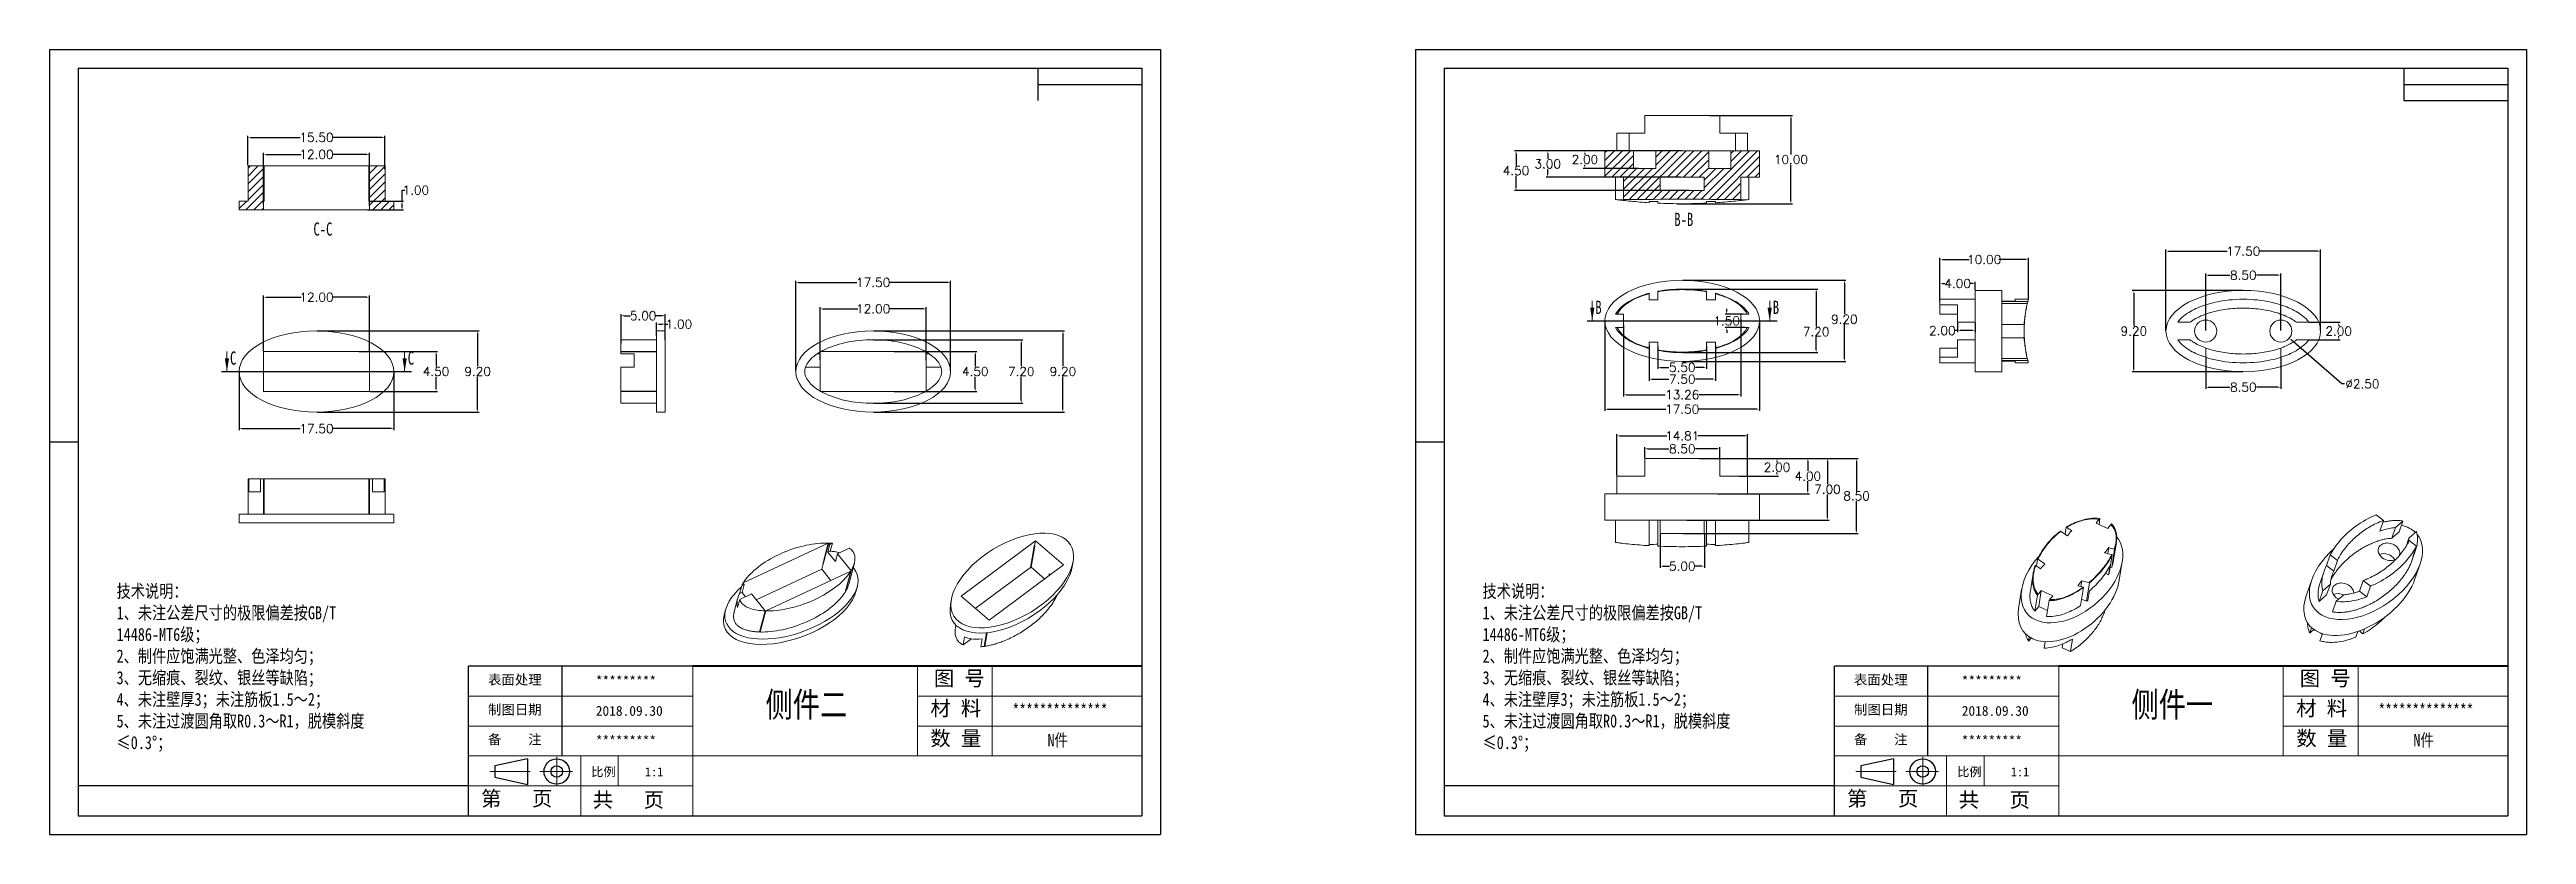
# Model space of a CAD drawing. Header units: inches. Extents: x 2021 to 2602, y 573 to 662.
# Drawn here: x 2021.5 to 2301.8, y 573 to 661.8 of the extents above; entities that cross this region are included whole.
import ezdxf

# ---------------------------------------------------------------- set-up
doc = ezdxf.new("R2010")
doc.units = ezdxf.units.IN
doc.linetypes.add('CENTER2', pattern=[28.575, 19.05, -3.175, 3.175, -3.175])
doc.layers.add('10', color=7, linetype='Continuous')
doc.layers.add('文字', color=81, linetype='Continuous')
for name, color, linetype, lineweight in [('粗实线', 7, 'Continuous', 30), ('细实线', 3, 'Continuous', 9), ('细点划线', 2, 'CENTER2', 9)]:
    doc.layers.add(name, color=color, linetype=linetype, lineweight=lineweight)
doc.styles.add('SLDTEXTSTYLE6', font='TXT', dxfattribs={"width": 0.7})
doc.styles.get("Standard").update_dxf_attribs({"font": 'txt', "bigfont": 'gbcbig.shx'})
doc.styles.add('宋体', font='', dxfattribs={"width": 0.8, "height": 3.5})
doc.styles.get('宋体').set_extended_font_data('SimSun')
doc.dimstyles.new('1.5', dxfattribs={"dimtxt": 1, "dimasz": 0.3, "dimexe": 0.18, "dimexo": 0.0625, "dimgap": 0.09, "dimtad": 0, "dimtih": 1, "dimtoh": 1, "dimzin": 0, "dimdsep": 46, "dimtxsty": 'Standard', "dimcen": 0, "dimadec": 0, "dimazin": 2, "dimtfac": 1, "dimtofl": 0, "dimtmove": 0, "dimatfit": 3, "dimfxl": 0, "dimtolj": 1, "dimtzin": 0, "dimarcsym": 0})

msp = doc.modelspace()

# ---------------------------------------------------------------- texts
at = {"color": 7, "linetype": 'Continuous', "char_height": 1.5, "attachment_point": 1, "style": 'SLDTEXTSTYLE6'}
for s, insert in [('B', (2196.395, 633.396)), ('B', (2216.474, 633.396)), ('C', (2041.906, 627.659)), ('C', (2062.015, 627.659))]:
    msp.add_mtext(s, dxfattribs=dict(at, insert=insert))
at = {"width": 632.90249, "attachment_point": 1}
for s, insert, char_height in [('{\\fSimHei|b0|i0|c134|p49;表面处理}', (2071.099, 591.043), 1.11358), ('{\\fSimHei|b0|i0|c134|p49;*********}', (2083.295, 590.899), 1.11358), ('{\\fSimHei|b0|i0|c134|p49;表面处理}', (2225.658, 591.043), 1.11358), ('{\\fSimHei|b0|i0|c134|p49;*********}', (2237.855, 590.899), 1.11358), ('{\\fSimHei|b0|i0|c134|p49;制图日期}', (2071.099, 587.656), 1.11358), ('{\\fSimHei|b0|i0|c134|p49;2018.\\fSimHei|b0|i0|c0|p49;09\\fSimHei|b0|i0|c134|p49;.\\fSimHei|b0|i0|c0|p49;30}', (2083.295, 587.513), 1.113578), ('{\\fSimHei|b0|i0|c134|p49;制图日期}', (2225.658, 587.656), 1.11358), ('{\\fSimHei|b0|i0|c134|p49;2018.\\fSimHei|b0|i0|c0|p49;09\\fSimHei|b0|i0|c134|p49;.\\fSimHei|b0|i0|c0|p49;30}', (2237.855, 587.513), 1.113578), ('{\\fSimHei|b0|i0|c134|p49;备    注}', (2071.099, 584.27), 1.11358), ('{\\fSimHei|b0|i0|c134|p49;*********}', (2083.295, 584.127), 1.11358), ('{\\fSimHei|b0|i0|c134|p49;备    注}', (2225.658, 584.27), 1.11358), ('{\\fSimHei|b0|i0|c134|p49;*********}', (2237.855, 584.127), 1.11358)]:
    msp.add_mtext(s, dxfattribs=dict(at, insert=insert, char_height=char_height))
at = {"layer": '10', "color": 0, "char_height": 1.5, "attachment_point": 2, "style": 'SLDTEXTSTYLE6'}
for s, insert in [('C-C', (2052.419, 642.268)), ('B-B', (2206.399, 643.351))]:
    msp.add_mtext(s, dxfattribs=dict(at, insert=insert))
at = {"layer": '文字', "color": 0, "attachment_point": 1, "style": '宋体'}
for s, insert, char_height, width in [('{\\H1.111x;技术说明：\\P1、未注公差尺寸的极限偏差按GB/T 14486-MT6级；\\P2、制件应饱满光整、色泽均匀；\\P3、无缩痕、裂纹、银丝等缺陷；\\P4、未注壁厚3；未注筋板1.5～2；\\P5、未注过渡圆角取R0.3～R1，脱模斜度≤0.3%%D；}', (2029.075, 601.246), 1.3227, 29.79297), ('{\\H1.111x;技术说明：\\P1、未注公差尺寸的极限偏差按GB/T 14486-MT6级；\\P2、制件应饱满光整、色泽均匀；\\P3、无缩痕、裂纹、银丝等缺陷；\\P4、未注壁厚3；未注筋板1.5～2；\\P5、未注过渡圆角取R0.3～R1，脱模斜度≤0.3%%D；}', (2183.634, 601.246), 1.3227, 29.79297), ('侧件二', (2102.506, 589.08), 2.8218, 36.07512), ('侧件一', (2257.065, 589.08), 2.8218, 36.07512), ('{\\H1.111x;**************}', (2130.442, 587.733), 1.26979, 14.6802), ('{\\H1.111x;**************}', (2285.002, 587.733), 1.26979, 14.6802), ('{\\H1.111x;N件}', (2134.421, 584.347), 1.26979, 14.6802), ('{\\H1.111x;N件}', (2288.98, 584.347), 1.26979, 14.6802)]:
    msp.add_mtext(s, dxfattribs=dict(at, insert=insert, char_height=char_height, width=width))
at = {"layer": '细实线', "color": 7, "attachment_point": 1}
for s, insert, char_height, width in [('{\\fSimSun|b0|i0|c134|p54;图 号}', (2121.544, 591.49), 1.69305, 8.46526), ('{\\fSimSun|b0|i0|c134|p54;图 号}', (2276.103, 591.49), 1.69305, 8.46526), ('{\\fSimSun|b0|i0|c134|p54;材 料   }', (2121.142, 588.103), 1.69305, 8.46526), ('{\\fSimSun|b0|i0|c134|p54;材 料   }', (2275.702, 588.103), 1.69305, 8.46526), ('{\\fSimSun|b0|i0|c134|p54;数 量}', (2121.15, 584.701), 1.69305, 7.64943), ('{\\fSimSun|b0|i0|c134|p54;数 量}', (2275.71, 584.701), 1.69305, 7.64943), ('{\\fSimSun|b0|i0|c134|p54;比例}', (2082.773, 580.563), 1.01583, 4.45919), ('{\\fSimSun|b0|i0|c134|p54;1:1}', (2088.858, 580.563), 1.01583, 4.45919), ('{\\fSimSun|b0|i0|c134|p54;比例}', (2237.333, 580.563), 1.01583, 4.45919), ('{\\fSimSun|b0|i0|c134|p54;1:1}', (2243.417, 580.563), 1.01583, 4.45919), ('{\\fSimSun|b0|i0|c134|p54;第   页}', (2070.315, 577.877), 1.69305, 12.6979), ('{\\fSimSun|b0|i0|c134|p54; 共   页}', (2081.795, 577.733), 1.69305, 12.6979), ('{\\fSimSun|b0|i0|c134|p54;第   页}', (2224.874, 577.877), 1.69305, 12.6979), ('{\\fSimSun|b0|i0|c134|p54; 共   页}', (2236.355, 577.733), 1.69305, 12.6979)]:
    msp.add_mtext(s, dxfattribs=dict(at, insert=insert, char_height=char_height, width=width))

# ---------------------------------------------------------------- blocks, each defined once
blk = doc.blocks.new('*D218')
at = {"color": 0, "lineweight": -2, "transparency": 16777216}
for p, q in [((2042.94, 625.32), (2042.94, 618.73)), ((2060.44, 625.32), (2060.44, 618.73)), ((2043.24, 618.91), (2049.85, 618.91)), ((2060.14, 618.91), (2053.53, 618.91))]:
    blk.add_line(p, q, dxfattribs=at)
at = {"color": 0, "transparency": 16777216}
for points in [[(2043.24, 618.96), (2043.24, 618.86), (2042.94, 618.91)], [(2060.14, 618.96), (2060.14, 618.86), (2060.44, 618.91)]]:
    blk.add_solid(points, dxfattribs=at)
at = {"layer": 'Defpoints', "color": 0, "transparency": 16777216}
for p in [(2042.94, 625.38), (2060.44, 625.38), (2060.44, 618.91)]:
    blk.add_point(p, dxfattribs=at)
at = {"color": 0, "transparency": 16777216, "insert": (2051.69, 618.91), "char_height": 1, "attachment_point": 5}
blk.add_mtext('\\A1;17.50', dxfattribs=at)
blk = doc.blocks.new('*D219')
at = {"color": 0, "lineweight": -2, "transparency": 16777216}
for p, q in [((2045.69, 627.69), (2045.69, 633.97)), ((2045.99, 633.79), (2049.94, 633.79)), ((2057.39, 633.79), (2053.45, 633.79)), ((2057.69, 627.69), (2057.69, 633.97))]:
    blk.add_line(p, q, dxfattribs=at)
at = {"color": 0, "transparency": 16777216}
for points in [[(2045.99, 633.84), (2045.99, 633.74), (2045.69, 633.79)], [(2057.39, 633.84), (2057.39, 633.74), (2057.69, 633.79)]]:
    blk.add_solid(points, dxfattribs=at)
at = {"layer": 'Defpoints', "color": 0, "transparency": 16777216}
for p in [(2057.69, 633.79), (2045.69, 627.63), (2057.69, 627.63)]:
    blk.add_point(p, dxfattribs=at)
at = {"color": 0, "transparency": 16777216, "insert": (2051.69, 633.79), "char_height": 1, "attachment_point": 5}
blk.add_mtext('\\A1;12.00', dxfattribs=at)
blk = doc.blocks.new('*D220')
at = {"color": 0, "lineweight": -2, "transparency": 16777216}
for p, q in [((2051.76, 629.98), (2070.1, 629.98)), ((2069.92, 629.68), (2069.92, 625.97)), ((2069.92, 621.08), (2069.92, 624.79)), ((2051.76, 620.78), (2070.1, 620.78))]:
    blk.add_line(p, q, dxfattribs=at)
at = {"color": 0, "transparency": 16777216}
for points in [[(2069.87, 629.68), (2069.97, 629.68), (2069.92, 629.98)], [(2069.87, 621.08), (2069.97, 621.08), (2069.92, 620.78)]]:
    blk.add_solid(points, dxfattribs=at)
at = {"layer": 'Defpoints', "color": 0, "transparency": 16777216}
for p in [(2051.69, 629.98), (2051.69, 620.78), (2069.92, 620.78)]:
    blk.add_point(p, dxfattribs=at)
at = {"color": 0, "transparency": 16777216, "insert": (2069.92, 625.38), "char_height": 1, "attachment_point": 5}
blk.add_mtext('\\A1;9.20', dxfattribs=at)
blk = doc.blocks.new('*D221')
at = {"color": 0, "lineweight": -2, "transparency": 16777216}
for p, q in [((2056.47, 627.63), (2065.4, 627.63)), ((2065.22, 627.33), (2065.22, 625.97)), ((2057.76, 623.13), (2065.4, 623.13)), ((2065.22, 623.43), (2065.22, 624.79))]:
    blk.add_line(p, q, dxfattribs=at)
at = {"color": 0, "transparency": 16777216}
for points in [[(2065.17, 627.33), (2065.27, 627.33), (2065.22, 627.63)], [(2065.17, 623.43), (2065.27, 623.43), (2065.22, 623.13)]]:
    blk.add_solid(points, dxfattribs=at)
at = {"layer": 'Defpoints', "color": 0, "transparency": 16777216}
for p in [(2056.41, 627.63), (2065.22, 627.63), (2057.69, 623.13)]:
    blk.add_point(p, dxfattribs=at)
at = {"color": 0, "transparency": 16777216, "insert": (2065.22, 625.38), "char_height": 1, "attachment_point": 5}
blk.add_mtext('\\A1;4.50', dxfattribs=at)
blk = doc.blocks.new('*D222')
at = {"color": 0, "lineweight": -2, "transparency": 16777216}
for p, q in [((2045.69, 644.31), (2045.69, 650.15)), ((2045.99, 649.97), (2049.94, 649.97)), ((2057.39, 649.97), (2053.45, 649.97)), ((2057.69, 644.16), (2057.69, 650.15))]:
    blk.add_line(p, q, dxfattribs=at)
at = {"color": 0, "transparency": 16777216}
for points in [[(2045.99, 650.02), (2045.99, 649.92), (2045.69, 649.97)], [(2057.39, 650.02), (2057.39, 649.92), (2057.69, 649.97)]]:
    blk.add_solid(points, dxfattribs=at)
at = {"layer": 'Defpoints', "color": 0, "transparency": 16777216}
for p in [(2057.69, 649.97), (2045.69, 644.24), (2057.69, 644.1)]:
    blk.add_point(p, dxfattribs=at)
at = {"color": 0, "transparency": 16777216, "insert": (2051.69, 649.97), "char_height": 1, "attachment_point": 5}
blk.add_mtext('\\A1;12.00', dxfattribs=at)
blk = doc.blocks.new('*D223')
at = {"color": 0, "lineweight": -2, "transparency": 16777216}
for p, q in [((2043.94, 648.74), (2043.94, 652.07)), ((2044.24, 651.89), (2049.85, 651.89)), ((2059.14, 651.89), (2053.53, 651.89)), ((2059.44, 648.29), (2059.44, 652.07))]:
    blk.add_line(p, q, dxfattribs=at)
at = {"color": 0, "transparency": 16777216}
for points in [[(2044.24, 651.94), (2044.24, 651.84), (2043.94, 651.89)], [(2059.14, 651.94), (2059.14, 651.84), (2059.44, 651.89)]]:
    blk.add_solid(points, dxfattribs=at)
at = {"layer": 'Defpoints', "color": 0, "transparency": 16777216}
for p in [(2059.44, 651.89), (2043.94, 648.67), (2059.44, 648.23)]:
    blk.add_point(p, dxfattribs=at)
at = {"color": 0, "transparency": 16777216, "insert": (2051.69, 651.89), "char_height": 1, "attachment_point": 5}
blk.add_mtext('\\A1;15.50', dxfattribs=at)
blk = doc.blocks.new('*D224')
at = {"color": 0, "lineweight": -2, "transparency": 16777216}
for p, q in [((2086.15, 628.56), (2086.15, 631.88)), ((2086.45, 631.7), (2087.22, 631.7)), ((2090.85, 631.7), (2090.07, 631.7)), ((2091.15, 628.92), (2091.15, 631.88))]:
    blk.add_line(p, q, dxfattribs=at)
at = {"color": 0, "transparency": 16777216}
for points in [[(2086.45, 631.75), (2086.45, 631.65), (2086.15, 631.7)], [(2090.85, 631.75), (2090.85, 631.65), (2091.15, 631.7)]]:
    blk.add_solid(points, dxfattribs=at)
at = {"layer": 'Defpoints', "color": 0, "transparency": 16777216}
for p in [(2091.15, 631.7), (2086.15, 628.49), (2091.15, 628.86)]:
    blk.add_point(p, dxfattribs=at)
at = {"color": 0, "transparency": 16777216, "insert": (2088.65, 631.7), "char_height": 1, "attachment_point": 5}
blk.add_mtext('\\A1;5.00', dxfattribs=at)
blk = doc.blocks.new('*D225')
at = {"color": 0, "lineweight": -2, "transparency": 16777216}
for p, q in [((2090.15, 629.44), (2090.15, 630.93)), ((2090.45, 630.75), (2090.85, 630.75)), ((2091.15, 629.44), (2091.15, 630.93)), ((2091.15, 630.75), (2091.45, 630.75))]:
    blk.add_line(p, q, dxfattribs=at)
at = {"color": 0, "transparency": 16777216}
for points in [[(2090.45, 630.8), (2090.45, 630.7), (2090.15, 630.75)], [(2090.85, 630.8), (2090.85, 630.7), (2091.15, 630.75)]]:
    blk.add_solid(points, dxfattribs=at)
at = {"layer": 'Defpoints', "color": 0, "transparency": 16777216}
for p in [(2091.15, 630.75), (2090.15, 629.37), (2091.15, 629.37)]:
    blk.add_point(p, dxfattribs=at)
at = {"color": 0, "transparency": 16777216, "insert": (2092.7, 630.75), "char_height": 1, "attachment_point": 5}
blk.add_mtext('\\A1;1.00', dxfattribs=at)
blk = doc.blocks.new('*D226')
at = {"color": 0, "lineweight": -2, "transparency": 16777216}
for p, q in [((2108.68, 626.69), (2108.68, 632.65)), ((2108.98, 632.47), (2112.93, 632.47)), ((2120.38, 632.47), (2116.44, 632.47)), ((2120.68, 626.69), (2120.68, 632.65))]:
    blk.add_line(p, q, dxfattribs=at)
at = {"color": 0, "transparency": 16777216}
for points in [[(2108.98, 632.52), (2108.98, 632.42), (2108.68, 632.47)], [(2120.38, 632.52), (2120.38, 632.42), (2120.68, 632.47)]]:
    blk.add_solid(points, dxfattribs=at)
at = {"layer": 'Defpoints', "color": 0, "transparency": 16777216}
for p in [(2120.68, 632.47), (2108.68, 626.63), (2120.68, 626.63)]:
    blk.add_point(p, dxfattribs=at)
at = {"color": 0, "transparency": 16777216, "insert": (2114.68, 632.47), "char_height": 1, "attachment_point": 5}
blk.add_mtext('\\A1;12.00', dxfattribs=at)
blk = doc.blocks.new('*D227')
at = {"color": 0, "lineweight": -2, "transparency": 16777216}
for p, q in [((2105.93, 625.44), (2105.93, 635.65)), ((2106.23, 635.47), (2112.84, 635.47)), ((2123.13, 635.47), (2116.52, 635.47)), ((2123.43, 625.44), (2123.43, 635.65))]:
    blk.add_line(p, q, dxfattribs=at)
at = {"color": 0, "transparency": 16777216}
for points in [[(2106.23, 635.52), (2106.23, 635.42), (2105.93, 635.47)], [(2123.13, 635.52), (2123.13, 635.42), (2123.43, 635.47)]]:
    blk.add_solid(points, dxfattribs=at)
at = {"layer": 'Defpoints', "color": 0, "transparency": 16777216}
for p in [(2123.43, 635.47), (2105.93, 625.38), (2123.43, 625.38)]:
    blk.add_point(p, dxfattribs=at)
at = {"color": 0, "transparency": 16777216, "insert": (2114.68, 635.47), "char_height": 1, "attachment_point": 5}
blk.add_mtext('\\A1;17.50', dxfattribs=at)
blk = doc.blocks.new('*D228')
at = {"color": 0, "lineweight": -2, "transparency": 16777216}
for p, q in [((2117.05, 627.63), (2126.41, 627.63)), ((2126.23, 627.33), (2126.23, 625.97)), ((2117.05, 623.13), (2126.41, 623.13)), ((2126.23, 623.43), (2126.23, 624.79))]:
    blk.add_line(p, q, dxfattribs=at)
at = {"color": 0, "transparency": 16777216}
for points in [[(2126.18, 627.33), (2126.28, 627.33), (2126.23, 627.63)], [(2126.18, 623.43), (2126.28, 623.43), (2126.23, 623.13)]]:
    blk.add_solid(points, dxfattribs=at)
at = {"layer": 'Defpoints', "color": 0, "transparency": 16777216}
for p in [(2116.98, 627.63), (2116.98, 623.13), (2126.23, 623.13)]:
    blk.add_point(p, dxfattribs=at)
at = {"color": 0, "transparency": 16777216, "insert": (2126.23, 625.38), "char_height": 1, "attachment_point": 5}
blk.add_mtext('\\A1;4.50', dxfattribs=at)
blk = doc.blocks.new('*D229')
at = {"color": 0, "lineweight": -2, "transparency": 16777216}
for p, q in [((2114.75, 628.98), (2131.61, 628.98)), ((2131.43, 628.68), (2131.43, 625.97)), ((2131.43, 622.08), (2131.43, 624.79)), ((2114.75, 621.78), (2131.61, 621.78))]:
    blk.add_line(p, q, dxfattribs=at)
at = {"color": 0, "transparency": 16777216}
for points in [[(2131.38, 628.68), (2131.48, 628.68), (2131.43, 628.98)], [(2131.38, 622.08), (2131.48, 622.08), (2131.43, 621.78)]]:
    blk.add_solid(points, dxfattribs=at)
at = {"layer": 'Defpoints', "color": 0, "transparency": 16777216}
for p in [(2114.68, 628.98), (2114.68, 621.78), (2131.43, 621.78)]:
    blk.add_point(p, dxfattribs=at)
at = {"color": 0, "transparency": 16777216, "insert": (2131.43, 625.38), "char_height": 1, "attachment_point": 5}
blk.add_mtext('\\A1;7.20', dxfattribs=at)
blk = doc.blocks.new('*D230')
at = {"color": 0, "lineweight": -2, "transparency": 16777216}
for p, q in [((2114.75, 629.98), (2136.33, 629.98)), ((2136.15, 629.68), (2136.15, 625.97)), ((2136.15, 621.08), (2136.15, 624.79)), ((2114.75, 620.78), (2136.33, 620.78))]:
    blk.add_line(p, q, dxfattribs=at)
at = {"color": 0, "transparency": 16777216}
for points in [[(2136.1, 629.68), (2136.2, 629.68), (2136.15, 629.98)], [(2136.1, 621.08), (2136.2, 621.08), (2136.15, 620.78)]]:
    blk.add_solid(points, dxfattribs=at)
at = {"layer": 'Defpoints', "color": 0, "transparency": 16777216}
for p in [(2114.68, 629.98), (2114.68, 620.78), (2136.15, 620.78)]:
    blk.add_point(p, dxfattribs=at)
at = {"color": 0, "transparency": 16777216, "insert": (2136.15, 625.38), "char_height": 1, "attachment_point": 5}
blk.add_mtext('\\A1;9.20', dxfattribs=at)
blk = doc.blocks.new('*D231')
at = {"color": 0, "lineweight": -2, "transparency": 16777216}
for p, q in [((2057.69, 644.67), (2061.55, 644.67)), ((2061.37, 644.67), (2061.37, 645.92)), ((2061.37, 645.92), (2061.67, 645.92)), ((2057.45, 643.67), (2061.55, 643.67)), ((2061.37, 643.97), (2061.37, 644.37))]:
    blk.add_line(p, q, dxfattribs=at)
at = {"color": 0, "transparency": 16777216}
for points in [[(2061.32, 644.37), (2061.42, 644.37), (2061.37, 644.67)], [(2061.32, 643.97), (2061.42, 643.97), (2061.37, 643.67)]]:
    blk.add_solid(points, dxfattribs=at)
at = {"layer": 'Defpoints', "color": 0, "transparency": 16777216}
for p in [(2057.63, 644.67), (2057.38, 643.67), (2061.37, 643.67)]:
    blk.add_point(p, dxfattribs=at)
at = {"color": 0, "transparency": 16777216, "insert": (2062.93, 645.92), "char_height": 1, "attachment_point": 5}
blk.add_mtext('\\A1;1.00', dxfattribs=at)
blk = doc.blocks.new('*D191')
at = {"color": 0, "lineweight": -2, "transparency": 16777216}
for p, q in [((2197.48, 631.05), (2197.48, 620.94)), ((2214.98, 631.05), (2214.98, 620.94)), ((2197.78, 621.12), (2204.39, 621.12)), ((2214.68, 621.12), (2208.07, 621.12))]:
    blk.add_line(p, q, dxfattribs=at)
at = {"color": 0, "transparency": 16777216}
for points in [[(2197.78, 621.17), (2197.78, 621.07), (2197.48, 621.12)], [(2214.68, 621.17), (2214.68, 621.07), (2214.98, 621.12)]]:
    blk.add_solid(points, dxfattribs=at)
at = {"layer": 'Defpoints', "color": 0, "transparency": 16777216}
for p in [(2197.48, 631.12), (2214.98, 631.12), (2214.98, 621.12)]:
    blk.add_point(p, dxfattribs=at)
at = {"color": 0, "transparency": 16777216, "insert": (2206.23, 621.12), "char_height": 1, "attachment_point": 5}
blk.add_mtext('\\A1;17.50', dxfattribs=at)
blk = doc.blocks.new('*D192')
at = {"color": 0, "lineweight": -2, "transparency": 16777216}
for p, q in [((2203.48, 628.21), (2203.48, 625.67)), ((2208.98, 628.21), (2208.98, 625.67)), ((2203.78, 625.85), (2204.72, 625.85)), ((2208.68, 625.85), (2207.73, 625.85))]:
    blk.add_line(p, q, dxfattribs=at)
at = {"color": 0, "transparency": 16777216}
for points in [[(2203.78, 625.9), (2203.78, 625.8), (2203.48, 625.85)], [(2208.68, 625.9), (2208.68, 625.8), (2208.98, 625.85)]]:
    blk.add_solid(points, dxfattribs=at)
at = {"layer": 'Defpoints', "color": 0, "transparency": 16777216}
for p in [(2203.48, 628.27), (2208.98, 628.27), (2208.98, 625.85)]:
    blk.add_point(p, dxfattribs=at)
at = {"color": 0, "transparency": 16777216, "insert": (2206.23, 625.85), "char_height": 1, "attachment_point": 5}
blk.add_mtext('\\A1;5.50', dxfattribs=at)
blk = doc.blocks.new('*D193')
at = {"color": 0, "lineweight": -2, "transparency": 16777216}
for p, q in [((2199.6, 630.65), (2199.6, 622.57)), ((2212.86, 631.34), (2212.86, 622.57)), ((2199.9, 622.75), (2204.3, 622.75)), ((2212.56, 622.75), (2208.15, 622.75))]:
    blk.add_line(p, q, dxfattribs=at)
at = {"color": 0, "transparency": 16777216}
for points in [[(2199.9, 622.8), (2199.9, 622.7), (2199.6, 622.75)], [(2212.56, 622.8), (2212.56, 622.7), (2212.86, 622.75)]]:
    blk.add_solid(points, dxfattribs=at)
at = {"layer": 'Defpoints', "color": 0, "transparency": 16777216}
for p in [(2199.6, 630.71), (2212.86, 631.4), (2212.86, 622.75)]:
    blk.add_point(p, dxfattribs=at)
at = {"color": 0, "transparency": 16777216, "insert": (2206.23, 622.75), "char_height": 1, "attachment_point": 5}
blk.add_mtext('\\A1;13.26', dxfattribs=at)
blk = doc.blocks.new('*D194')
at = {"color": 0, "lineweight": -2, "transparency": 16777216}
for p, q in [((2202.48, 628.32), (2202.48, 624.34)), ((2209.98, 628.32), (2209.98, 624.34)), ((2202.78, 624.52), (2204.72, 624.52)), ((2209.68, 624.52), (2207.73, 624.52))]:
    blk.add_line(p, q, dxfattribs=at)
at = {"color": 0, "transparency": 16777216}
for points in [[(2202.78, 624.57), (2202.78, 624.47), (2202.48, 624.52)], [(2209.68, 624.57), (2209.68, 624.47), (2209.98, 624.52)]]:
    blk.add_solid(points, dxfattribs=at)
at = {"layer": 'Defpoints', "color": 0, "transparency": 16777216}
for p in [(2202.48, 628.38), (2209.98, 628.38), (2209.98, 624.52)]:
    blk.add_point(p, dxfattribs=at)
at = {"color": 0, "transparency": 16777216, "insert": (2206.23, 624.52), "char_height": 1, "attachment_point": 5}
blk.add_mtext('\\A1;7.50', dxfattribs=at)
blk = doc.blocks.new('*D195')
at = {"color": 0, "lineweight": -2, "transparency": 16777216}
for p, q in [((2206.29, 635.72), (2224.75, 635.72)), ((2224.57, 635.42), (2224.57, 631.88)), ((2224.57, 626.82), (2224.57, 630.7)), ((2206.29, 626.52), (2224.75, 626.52))]:
    blk.add_line(p, q, dxfattribs=at)
at = {"color": 0, "transparency": 16777216}
for points in [[(2224.52, 635.42), (2224.62, 635.42), (2224.57, 635.72)], [(2224.52, 626.82), (2224.62, 626.82), (2224.57, 626.52)]]:
    blk.add_solid(points, dxfattribs=at)
at = {"layer": 'Defpoints', "color": 0, "transparency": 16777216}
for p in [(2206.23, 635.72), (2224.57, 635.72), (2206.23, 626.52)]:
    blk.add_point(p, dxfattribs=at)
at = {"color": 0, "transparency": 16777216, "insert": (2224.57, 631.29), "char_height": 1, "attachment_point": 5}
blk.add_mtext('\\A1;9.20', dxfattribs=at)
blk = doc.blocks.new('*D196')
at = {"color": 0, "lineweight": -2, "transparency": 16777216}
for p, q in [((2206.29, 634.72), (2221.56, 634.72)), ((2221.38, 634.42), (2221.38, 630.48)), ((2221.38, 627.82), (2221.38, 629.3)), ((2206.29, 627.52), (2221.56, 627.52))]:
    blk.add_line(p, q, dxfattribs=at)
at = {"color": 0, "transparency": 16777216}
for points in [[(2221.33, 634.42), (2221.43, 634.42), (2221.38, 634.72)], [(2221.33, 627.82), (2221.43, 627.82), (2221.38, 627.52)]]:
    blk.add_solid(points, dxfattribs=at)
at = {"layer": 'Defpoints', "color": 0, "transparency": 16777216}
for p in [(2206.23, 634.72), (2221.38, 634.72), (2206.23, 627.52)]:
    blk.add_point(p, dxfattribs=at)
at = {"color": 0, "transparency": 16777216, "insert": (2221.38, 629.89), "char_height": 1, "attachment_point": 5}
blk.add_mtext('\\A1;7.20', dxfattribs=at)
blk = doc.blocks.new('*D197')
at = {"color": 0, "lineweight": -2, "transparency": 16777216}
for p, q in [((2213.15, 631.87), (2211.08, 631.87)), ((2211.26, 632.17), (2211.26, 632.47)), ((2213.34, 630.37), (2211.08, 630.37)), ((2211.26, 630.07), (2211.26, 629.77))]:
    blk.add_line(p, q, dxfattribs=at)
at = {"color": 0, "transparency": 16777216}
for points in [[(2211.21, 632.17), (2211.31, 632.17), (2211.26, 631.87)], [(2211.21, 630.07), (2211.31, 630.07), (2211.26, 630.37)]]:
    blk.add_solid(points, dxfattribs=at)
at = {"layer": 'Defpoints', "color": 0, "transparency": 16777216}
for p in [(2213.22, 631.87), (2211.26, 630.37), (2213.4, 630.37)]:
    blk.add_point(p, dxfattribs=at)
at = {"color": 0, "transparency": 16777216, "insert": (2211.26, 631.12), "char_height": 1, "attachment_point": 5}
blk.add_mtext('\\A1;1.50', dxfattribs=at)
blk = doc.blocks.new('*D198')
at = {"color": 0, "lineweight": -2, "transparency": 16777216}
for p, q in [((2209.33, 654.38), (2218.71, 654.38)), ((2218.53, 654.08), (2218.53, 649.97)), ((2218.53, 644.68), (2218.53, 648.79)), ((2205.65, 644.38), (2218.71, 644.38))]:
    blk.add_line(p, q, dxfattribs=at)
at = {"color": 0, "transparency": 16777216}
for points in [[(2218.48, 654.08), (2218.58, 654.08), (2218.53, 654.38)], [(2218.48, 644.68), (2218.58, 644.68), (2218.53, 644.38)]]:
    blk.add_solid(points, dxfattribs=at)
at = {"layer": 'Defpoints', "color": 0, "transparency": 16777216}
for p in [(2209.26, 654.38), (2218.53, 654.38), (2205.59, 644.38)]:
    blk.add_point(p, dxfattribs=at)
at = {"color": 0, "transparency": 16777216, "insert": (2218.53, 649.38), "char_height": 1, "attachment_point": 5}
blk.add_mtext('\\A1;10.00', dxfattribs=at)
blk = doc.blocks.new('*D199')
at = {"color": 0, "lineweight": -2, "transparency": 16777216}
for p, q in [((2235.39, 633.62), (2235.39, 638.24)), ((2235.69, 638.06), (2238.71, 638.06)), ((2245.09, 638.06), (2242.06, 638.06)), ((2245.39, 633.56), (2245.39, 638.24))]:
    blk.add_line(p, q, dxfattribs=at)
at = {"color": 0, "transparency": 16777216}
for points in [[(2235.69, 638.11), (2235.69, 638.01), (2235.39, 638.06)], [(2245.09, 638.11), (2245.09, 638.01), (2245.39, 638.06)]]:
    blk.add_solid(points, dxfattribs=at)
at = {"layer": 'Defpoints', "color": 0, "transparency": 16777216}
for p in [(2245.39, 638.06), (2235.39, 633.56), (2245.39, 633.5)]:
    blk.add_point(p, dxfattribs=at)
at = {"color": 0, "transparency": 16777216, "insert": (2240.39, 638.06), "char_height": 1, "attachment_point": 5}
blk.add_mtext('\\A1;10.00', dxfattribs=at)
blk = doc.blocks.new('*D200')
at = {"color": 0, "lineweight": -2, "transparency": 16777216}
for p, q in [((2235.39, 633.31), (2235.39, 635.53)), ((2235.69, 635.35), (2235.96, 635.35)), ((2239.09, 635.35), (2238.81, 635.35)), ((2239.39, 634.62), (2239.39, 635.53))]:
    blk.add_line(p, q, dxfattribs=at)
at = {"color": 0, "transparency": 16777216}
for points in [[(2235.69, 635.4), (2235.69, 635.3), (2235.39, 635.35)], [(2239.09, 635.4), (2239.09, 635.3), (2239.39, 635.35)]]:
    blk.add_solid(points, dxfattribs=at)
at = {"layer": 'Defpoints', "color": 0, "transparency": 16777216}
for p in [(2235.39, 635.35), (2239.39, 634.56), (2235.39, 633.25)]:
    blk.add_point(p, dxfattribs=at)
at = {"color": 0, "transparency": 16777216, "insert": (2237.39, 635.35), "char_height": 1, "attachment_point": 5}
blk.add_mtext('\\A1;4.00', dxfattribs=at)
blk = doc.blocks.new('*D201')
at = {"color": 0, "lineweight": -2, "transparency": 16777216}
for p, q in [((2237.39, 630.9), (2237.39, 629.83)), ((2239.39, 630.9), (2239.39, 629.83)), ((2237.39, 630.01), (2237.09, 630.01)), ((2239.09, 630.01), (2237.69, 630.01))]:
    blk.add_line(p, q, dxfattribs=at)
at = {"color": 0, "transparency": 16777216}
for points in [[(2237.69, 630.06), (2237.69, 629.96), (2237.39, 630.01)], [(2239.09, 630.06), (2239.09, 629.96), (2239.39, 630.01)]]:
    blk.add_solid(points, dxfattribs=at)
at = {"layer": 'Defpoints', "color": 0, "transparency": 16777216}
for p in [(2237.39, 630.96), (2239.39, 630.96), (2237.39, 630.01)]:
    blk.add_point(p, dxfattribs=at)
at = {"color": 0, "transparency": 16777216, "insert": (2235.66, 630.01), "char_height": 1, "attachment_point": 5}
blk.add_mtext('\\A1;2.00', dxfattribs=at)
blk = doc.blocks.new('*D202')
at = {"color": 0, "lineweight": -2, "transparency": 16777216}
for p, q in [((2269.65, 634.56), (2257.15, 634.56)), ((2257.33, 634.26), (2257.33, 630.55)), ((2257.33, 625.66), (2257.33, 629.37)), ((2269.65, 625.36), (2257.15, 625.36))]:
    blk.add_line(p, q, dxfattribs=at)
at = {"color": 0, "transparency": 16777216}
for points in [[(2257.28, 634.26), (2257.38, 634.26), (2257.33, 634.56)], [(2257.28, 625.66), (2257.38, 625.66), (2257.33, 625.36)]]:
    blk.add_solid(points, dxfattribs=at)
at = {"layer": 'Defpoints', "color": 0, "transparency": 16777216}
for p in [(2257.33, 634.56), (2269.71, 634.56), (2269.71, 625.36)]:
    blk.add_point(p, dxfattribs=at)
at = {"color": 0, "transparency": 16777216, "insert": (2257.33, 629.96), "char_height": 1, "attachment_point": 5}
blk.add_mtext('\\A1;9.20', dxfattribs=at)
blk = doc.blocks.new('*D203')
at = {"color": 0, "lineweight": -2, "transparency": 16777216}
for p, q in [((2260.96, 630.02), (2260.96, 639.18)), ((2278.46, 630.02), (2278.46, 639.18)), ((2261.26, 639), (2267.87, 639)), ((2278.16, 639), (2271.55, 639))]:
    blk.add_line(p, q, dxfattribs=at)
at = {"color": 0, "transparency": 16777216}
for points in [[(2261.26, 639.05), (2261.26, 638.95), (2260.96, 639)], [(2278.16, 639.05), (2278.16, 638.95), (2278.46, 639)]]:
    blk.add_solid(points, dxfattribs=at)
at = {"layer": 'Defpoints', "color": 0, "transparency": 16777216}
for p in [(2278.46, 639), (2260.96, 629.96), (2278.46, 629.96)]:
    blk.add_point(p, dxfattribs=at)
at = {"color": 0, "transparency": 16777216, "insert": (2269.71, 639), "char_height": 1, "attachment_point": 5}
blk.add_mtext('\\A1;17.50', dxfattribs=at)
blk = doc.blocks.new('*D204')
at = {"color": 0, "lineweight": -2, "transparency": 16777216}
for p, q in [((2265.46, 630.02), (2265.46, 636.47)), ((2265.76, 636.29), (2268.2, 636.29)), ((2273.66, 636.29), (2271.22, 636.29)), ((2273.96, 630.02), (2273.96, 636.47))]:
    blk.add_line(p, q, dxfattribs=at)
at = {"color": 0, "transparency": 16777216}
for points in [[(2265.76, 636.34), (2265.76, 636.24), (2265.46, 636.29)], [(2273.66, 636.34), (2273.66, 636.24), (2273.96, 636.29)]]:
    blk.add_solid(points, dxfattribs=at)
at = {"layer": 'Defpoints', "color": 0, "transparency": 16777216}
for p in [(2273.96, 636.29), (2265.46, 629.96), (2273.96, 629.96)]:
    blk.add_point(p, dxfattribs=at)
at = {"color": 0, "transparency": 16777216, "insert": (2269.71, 636.29), "char_height": 1, "attachment_point": 5}
blk.add_mtext('\\A1;8.50', dxfattribs=at)
blk = doc.blocks.new('*D205')
at = {"color": 0, "lineweight": -2, "transparency": 16777216}
for p, q in [((2277.18, 630.96), (2280.69, 630.96)), ((2280.51, 630.66), (2280.51, 630.55)), ((2277.18, 628.96), (2280.69, 628.96)), ((2280.51, 629.26), (2280.51, 629.37))]:
    blk.add_line(p, q, dxfattribs=at)
at = {"color": 0, "transparency": 16777216}
for points in [[(2280.46, 630.66), (2280.56, 630.66), (2280.51, 630.96)], [(2280.46, 629.26), (2280.56, 629.26), (2280.51, 628.96)]]:
    blk.add_solid(points, dxfattribs=at)
at = {"layer": 'Defpoints', "color": 0, "transparency": 16777216}
for p in [(2277.11, 630.96), (2280.51, 630.96), (2277.11, 628.96)]:
    blk.add_point(p, dxfattribs=at)
at = {"color": 0, "transparency": 16777216, "insert": (2280.51, 629.96), "char_height": 1, "attachment_point": 5}
blk.add_mtext('\\A1;2.00', dxfattribs=at)
blk = doc.blocks.new('*D206')
at = {"color": 0, "lineweight": -2, "transparency": 16777216}
for p, q in [((2280.88, 623.98), (2275.13, 628.95)), ((2281.18, 623.98), (2280.88, 623.98))]:
    blk.add_line(p, q, dxfattribs=at)
at = {"color": 0, "transparency": 16777216}
blk.add_solid([(2275.17, 628.99), (2275.1, 628.91), (2274.91, 629.14)], dxfattribs=at)
at = {"layer": 'Defpoints', "color": 0, "transparency": 16777216}
for p in [(2273.01, 630.78), (2274.91, 629.14)]:
    blk.add_point(p, dxfattribs=at)
at = {"color": 0, "transparency": 16777216, "insert": (2283.19, 623.98), "char_height": 1, "attachment_point": 5}
blk.add_mtext('\\A1;∅2.50', dxfattribs=at)
blk = doc.blocks.new('*D207')
at = {"color": 0, "lineweight": -2, "transparency": 16777216}
for p, q in [((2265.46, 626.92), (2265.46, 623.42)), ((2273.96, 626.92), (2273.96, 623.42)), ((2265.76, 623.6), (2268.2, 623.6)), ((2273.66, 623.6), (2271.22, 623.6))]:
    blk.add_line(p, q, dxfattribs=at)
at = {"color": 0, "transparency": 16777216}
for points in [[(2265.76, 623.65), (2265.76, 623.55), (2265.46, 623.6)], [(2273.66, 623.65), (2273.66, 623.55), (2273.96, 623.6)]]:
    blk.add_solid(points, dxfattribs=at)
at = {"layer": 'Defpoints', "color": 0, "transparency": 16777216}
for p in [(2265.46, 626.99), (2273.96, 626.99), (2273.96, 623.6)]:
    blk.add_point(p, dxfattribs=at)
at = {"color": 0, "transparency": 16777216, "insert": (2269.71, 623.6), "char_height": 1, "attachment_point": 5}
blk.add_mtext('\\A1;8.50', dxfattribs=at)
blk = doc.blocks.new('*D208')
at = {"color": 0, "lineweight": -2, "transparency": 16777216}
for p, q in [((2201.98, 615.61), (2201.98, 616.81)), ((2202.28, 616.63), (2204.72, 616.63)), ((2210.18, 616.63), (2207.73, 616.63)), ((2210.48, 615.61), (2210.48, 616.81))]:
    blk.add_line(p, q, dxfattribs=at)
at = {"color": 0, "transparency": 16777216}
for points in [[(2202.28, 616.68), (2202.28, 616.58), (2201.98, 616.63)], [(2210.18, 616.68), (2210.18, 616.58), (2210.48, 616.63)]]:
    blk.add_solid(points, dxfattribs=at)
at = {"layer": 'Defpoints', "color": 0, "transparency": 16777216}
for p in [(2201.98, 616.63), (2201.98, 615.54), (2210.48, 615.54)]:
    blk.add_point(p, dxfattribs=at)
at = {"color": 0, "transparency": 16777216, "insert": (2206.23, 616.63), "char_height": 1, "attachment_point": 5}
blk.add_mtext('\\A1;8.50', dxfattribs=at)
blk = doc.blocks.new('*D209')
at = {"color": 0, "lineweight": -2, "transparency": 16777216}
for p, q in [((2198.82, 613.61), (2198.82, 618.27)), ((2199.12, 618.09), (2204.47, 618.09)), ((2213.33, 618.09), (2207.98, 618.09)), ((2213.63, 613.61), (2213.63, 618.27))]:
    blk.add_line(p, q, dxfattribs=at)
at = {"color": 0, "transparency": 16777216}
for points in [[(2199.12, 618.14), (2199.12, 618.04), (2198.82, 618.09)], [(2213.33, 618.14), (2213.33, 618.04), (2213.63, 618.09)]]:
    blk.add_solid(points, dxfattribs=at)
at = {"layer": 'Defpoints', "color": 0, "transparency": 16777216}
for p in [(2213.63, 618.09), (2198.82, 613.54), (2213.63, 613.54)]:
    blk.add_point(p, dxfattribs=at)
at = {"color": 0, "transparency": 16777216, "insert": (2206.23, 618.09), "char_height": 1, "attachment_point": 5}
blk.add_mtext('\\A1;14.81', dxfattribs=at)
blk = doc.blocks.new('*D210')
at = {"color": 0, "lineweight": -2, "transparency": 16777216}
for p, q in [((2203.73, 606.98), (2203.73, 603.16)), ((2208.73, 606.98), (2208.73, 603.16)), ((2204.03, 603.34), (2204.8, 603.34)), ((2208.43, 603.34), (2207.65, 603.34))]:
    blk.add_line(p, q, dxfattribs=at)
at = {"color": 0, "transparency": 16777216}
for points in [[(2204.03, 603.39), (2204.03, 603.29), (2203.73, 603.34)], [(2208.43, 603.39), (2208.43, 603.29), (2208.73, 603.34)]]:
    blk.add_solid(points, dxfattribs=at)
at = {"layer": 'Defpoints', "color": 0, "transparency": 16777216}
for p in [(2203.73, 607.04), (2208.73, 607.04), (2208.73, 603.34)]:
    blk.add_point(p, dxfattribs=at)
at = {"color": 0, "transparency": 16777216, "insert": (2206.23, 603.34), "char_height": 1, "attachment_point": 5}
blk.add_mtext('\\A1;5.00', dxfattribs=at)
blk = doc.blocks.new('*D211')
at = {"color": 0, "lineweight": -2, "transparency": 16777216}
for p, q in [((2208.95, 615.54), (2217.13, 615.54)), ((2216.95, 615.24), (2216.95, 615.13)), ((2216.95, 613.84), (2216.95, 613.95)), ((2212.63, 613.54), (2217.13, 613.54))]:
    blk.add_line(p, q, dxfattribs=at)
at = {"color": 0, "transparency": 16777216}
for points in [[(2216.9, 615.24), (2217, 615.24), (2216.95, 615.54)], [(2216.9, 613.84), (2217, 613.84), (2216.95, 613.54)]]:
    blk.add_solid(points, dxfattribs=at)
at = {"layer": 'Defpoints', "color": 0, "transparency": 16777216}
for p in [(2208.89, 615.54), (2212.57, 613.54), (2216.95, 613.54)]:
    blk.add_point(p, dxfattribs=at)
at = {"color": 0, "transparency": 16777216, "insert": (2216.95, 614.54), "char_height": 1, "attachment_point": 5}
blk.add_mtext('\\A1;2.00', dxfattribs=at)
blk = doc.blocks.new('*D212')
at = {"color": 0, "lineweight": -2, "transparency": 16777216}
for p, q in [((2208.18, 615.54), (2220.62, 615.54)), ((2220.44, 615.24), (2220.44, 614.13)), ((2210.21, 611.54), (2220.62, 611.54)), ((2220.44, 611.84), (2220.44, 612.95))]:
    blk.add_line(p, q, dxfattribs=at)
at = {"color": 0, "transparency": 16777216}
for points in [[(2220.39, 615.24), (2220.49, 615.24), (2220.44, 615.54)], [(2220.39, 611.84), (2220.49, 611.84), (2220.44, 611.54)]]:
    blk.add_solid(points, dxfattribs=at)
at = {"layer": 'Defpoints', "color": 0, "transparency": 16777216}
for p in [(2208.12, 615.54), (2210.15, 611.54), (2220.44, 611.54)]:
    blk.add_point(p, dxfattribs=at)
at = {"color": 0, "transparency": 16777216, "insert": (2220.44, 613.54), "char_height": 1, "attachment_point": 5}
blk.add_mtext('\\A1;4.00', dxfattribs=at)
blk = doc.blocks.new('*D213')
at = {"color": 0, "lineweight": -2, "transparency": 16777216}
for p, q in [((2209.02, 615.54), (2226.13, 615.54)), ((2225.95, 615.24), (2225.95, 611.88)), ((2225.95, 607.34), (2225.95, 610.7)), ((2206.29, 607.04), (2226.13, 607.04))]:
    blk.add_line(p, q, dxfattribs=at)
at = {"color": 0, "transparency": 16777216}
for points in [[(2225.9, 615.24), (2226, 615.24), (2225.95, 615.54)], [(2225.9, 607.34), (2226, 607.34), (2225.95, 607.04)]]:
    blk.add_solid(points, dxfattribs=at)
at = {"layer": 'Defpoints', "color": 0, "transparency": 16777216}
for p in [(2208.95, 615.54), (2206.23, 607.04), (2225.95, 607.04)]:
    blk.add_point(p, dxfattribs=at)
at = {"color": 0, "transparency": 16777216, "insert": (2225.95, 611.29), "char_height": 1, "attachment_point": 5}
blk.add_mtext('\\A1;8.50', dxfattribs=at)
blk = doc.blocks.new('*D214')
at = {"color": 0, "lineweight": -2, "transparency": 16777216}
for p, q in [((2208.95, 615.54), (2222.84, 615.54)), ((2222.66, 615.24), (2222.66, 612.63)), ((2222.66, 608.84), (2222.66, 611.45)), ((2206.76, 608.54), (2222.84, 608.54))]:
    blk.add_line(p, q, dxfattribs=at)
at = {"color": 0, "transparency": 16777216}
for points in [[(2222.61, 615.24), (2222.71, 615.24), (2222.66, 615.54)], [(2222.61, 608.84), (2222.71, 608.84), (2222.66, 608.54)]]:
    blk.add_solid(points, dxfattribs=at)
at = {"layer": 'Defpoints', "color": 0, "transparency": 16777216}
for p in [(2208.89, 615.54), (2222.66, 615.54), (2206.69, 608.54)]:
    blk.add_point(p, dxfattribs=at)
at = {"color": 0, "transparency": 16777216, "insert": (2222.66, 612.04), "char_height": 1, "attachment_point": 5}
blk.add_mtext('\\A1;7.00', dxfattribs=at)
blk = doc.blocks.new('*D215')
at = {"color": 0, "lineweight": -2, "transparency": 16777216}
for p, q in [((2201.54, 650.38), (2195.03, 650.38)), ((2201.27, 648.38), (2195.03, 648.38)), ((2195.21, 650.08), (2195.21, 649.97)), ((2195.21, 648.68), (2195.21, 648.79))]:
    blk.add_line(p, q, dxfattribs=at)
at = {"color": 0, "transparency": 16777216}
for points in [[(2195.16, 650.08), (2195.26, 650.08), (2195.21, 650.38)], [(2195.16, 648.68), (2195.26, 648.68), (2195.21, 648.38)]]:
    blk.add_solid(points, dxfattribs=at)
at = {"layer": 'Defpoints', "color": 0, "transparency": 16777216}
for p in [(2195.21, 650.38), (2201.61, 650.38), (2201.34, 648.38)]:
    blk.add_point(p, dxfattribs=at)
at = {"color": 0, "transparency": 16777216, "insert": (2195.21, 649.38), "char_height": 1, "attachment_point": 5}
blk.add_mtext('\\A1;2.00', dxfattribs=at)
blk = doc.blocks.new('*D216')
at = {"color": 0, "lineweight": -2, "transparency": 16777216}
for p, q in [((2206.04, 650.38), (2190.83, 650.38)), ((2191.01, 650.08), (2191.01, 649.47)), ((2191.01, 647.68), (2191.01, 648.29)), ((2206.04, 647.38), (2190.83, 647.38))]:
    blk.add_line(p, q, dxfattribs=at)
at = {"color": 0, "transparency": 16777216}
for points in [[(2190.96, 650.08), (2191.06, 650.08), (2191.01, 650.38)], [(2190.96, 647.68), (2191.06, 647.68), (2191.01, 647.38)]]:
    blk.add_solid(points, dxfattribs=at)
at = {"layer": 'Defpoints', "color": 0, "transparency": 16777216}
for p in [(2206.11, 650.38), (2191.01, 647.38), (2206.11, 647.38)]:
    blk.add_point(p, dxfattribs=at)
at = {"color": 0, "transparency": 16777216, "insert": (2191.01, 648.88), "char_height": 1, "attachment_point": 5}
blk.add_mtext('\\A1;3.00', dxfattribs=at)
blk = doc.blocks.new('*D217')
at = {"color": 0, "lineweight": -2, "transparency": 16777216}
for p, q in [((2206.16, 650.38), (2187.24, 650.38)), ((2187.42, 650.08), (2187.42, 648.72)), ((2187.42, 646.18), (2187.42, 647.54)), ((2207, 645.88), (2187.24, 645.88))]:
    blk.add_line(p, q, dxfattribs=at)
at = {"color": 0, "transparency": 16777216}
for points in [[(2187.37, 650.08), (2187.47, 650.08), (2187.42, 650.38)], [(2187.37, 646.18), (2187.47, 646.18), (2187.42, 645.88)]]:
    blk.add_solid(points, dxfattribs=at)
at = {"layer": 'Defpoints', "color": 0, "transparency": 16777216}
for p in [(2206.23, 650.38), (2187.42, 645.88), (2207.06, 645.88)]:
    blk.add_point(p, dxfattribs=at)
at = {"color": 0, "transparency": 16777216, "insert": (2187.42, 648.13), "char_height": 1, "attachment_point": 5}
blk.add_mtext('\\A1;4.50', dxfattribs=at)

# ---------------------------------------------------------------- dimensions: what is measured, and where the dimension line sits
for base, p1, p2, picture, middle in [((2218.527, 654.381), (2205.59, 644.384), (2209.263, 654.381), '*D198', (2218.527, 649.383)), ((2187.417, 645.881), (2206.227, 650.381), (2207.06, 645.881), '*D217', (2187.417, 648.131)), ((2191.008, 647.381), (2206.107, 650.381), (2206.107, 647.381), '*D216', (2191.008, 648.881)), ((2195.214, 650.381), (2201.336, 648.381), (2201.607, 650.381), '*D215', (2195.214, 649.381)), ((2257.33, 634.562), (2269.71, 625.362), (2269.71, 634.562), '*D202', (2257.33, 629.962)), ((2211.261, 630.366), (2213.216, 631.866), (2213.403, 630.366), '*D197', (2211.261, 631.116)), ((2280.506, 630.962), (2277.113, 628.962), (2277.113, 630.962), '*D205', (2280.506, 629.962)), ((2069.921, 620.779), (2051.694, 629.979), (2051.694, 620.779), '*D220', (2069.921, 625.379)), ((2136.15, 620.779), (2114.684, 629.979), (2114.684, 620.779), '*D230', (2136.15, 625.379)), ((2131.428, 621.779), (2114.684, 628.979), (2114.684, 621.779), '*D229', (2131.428, 625.379)), ((2065.222, 627.629), (2057.694, 623.129), (2056.411, 627.629), '*D221', (2065.222, 625.379)), ((2126.225, 623.129), (2116.985, 627.629), (2116.985, 623.129), '*D228', (2126.225, 625.379)), ((2225.953, 607.045), (2208.955, 615.545), (2206.227, 607.045), '*D213', (2225.953, 611.295)), ((2216.945, 613.545), (2208.892, 615.545), (2212.571, 613.545), '*D211', (2216.945, 614.545))]:
    dim = msp.add_linear_dim(base=base, p1=p1, p2=p2, angle=90, dimstyle='1.5')
    dim.commit()
    dim.dimension.update_dxf_attribs({"geometry": picture, "text_midpoint": middle})
for base, p1, p2, picture, middle in [((2059.444, 651.893), (2043.944, 648.675), (2059.444, 648.227), '*D223', (2051.694, 651.893)), ((2057.694, 649.971), (2045.694, 644.245), (2057.694, 644.099), '*D222', (2051.694, 649.971)), ((2278.46, 639.003), (2260.96, 629.962), (2278.46, 629.962), '*D203', (2269.71, 639.003)), ((2273.96, 636.291), (2265.46, 629.962), (2273.96, 629.962), '*D204', (2269.71, 636.291)), ((2057.694, 633.789), (2045.694, 627.629), (2057.694, 627.629), '*D219', (2051.694, 633.789)), ((2123.434, 635.473), (2105.934, 625.379), (2123.434, 625.379), '*D227', (2114.684, 635.473)), ((2235.387, 635.351), (2239.387, 634.562), (2235.387, 633.249), '*D200', (2237.387, 635.351)), ((2091.146, 631.696), (2086.146, 628.493), (2091.146, 628.86), '*D224', (2088.646, 631.696)), ((2091.146, 630.745), (2090.146, 629.375), (2091.146, 629.375), '*D225', (2092.703, 630.745)), ((2120.684, 632.474), (2108.684, 626.629), (2120.684, 626.629), '*D226', (2114.684, 632.474)), ((2212.858, 622.747), (2199.596, 630.709), (2212.858, 631.399), '*D193', (2206.227, 622.747)), ((2237.387, 630.009), (2239.387, 630.962), (2237.387, 630.962), '*D201', (2235.664, 630.009)), ((2209.977, 624.52), (2202.477, 628.383), (2209.977, 628.383), '*D194', (2206.227, 624.52)), ((2208.977, 625.846), (2203.477, 628.271), (2208.977, 628.271), '*D192', (2206.227, 625.846)), ((2060.444, 618.909), (2042.944, 625.379), (2060.444, 625.379), '*D218', (2051.694, 618.909)), ((2273.96, 623.604), (2265.46, 626.987), (2273.96, 626.987), '*D207', (2269.71, 623.604)), ((2213.63, 618.09), (2198.824, 613.545), (2213.63, 613.545), '*D209', (2206.227, 618.09)), ((2201.977, 616.629), (2210.477, 615.545), (2201.977, 615.545), '*D208', (2206.227, 616.629)), ((2208.727, 603.336), (2203.727, 607.045), (2208.727, 607.045), '*D210', (2206.227, 603.336))]:
    dim = msp.add_linear_dim(base=base, p1=p1, p2=p2, dimstyle='1.5')
    dim.commit()
    dim.dimension.update_dxf_attribs({"geometry": picture, "text_midpoint": middle})
for base, p1, p2, picture, middle in [((2061.373, 643.675), (2057.629, 644.675), (2057.383, 643.675), '*D231', (2062.93, 645.923)), ((2224.57, 635.716), (2206.227, 626.516), (2206.227, 635.716), '*D195', (2224.57, 631.295)), ((2221.377, 634.716), (2206.227, 627.516), (2206.227, 634.716), '*D196', (2221.377, 629.889)), ((2222.658, 615.545), (2206.695, 608.545), (2208.892, 615.545), '*D214', (2222.658, 612.045)), ((2220.442, 611.545), (2208.117, 615.545), (2210.151, 611.545), '*D212', (2220.442, 613.545))]:
    dim = msp.add_linear_dim(base=base, p1=p1, p2=p2, angle=90, dimstyle='1.5')
    dim.commit()
    dim.dimension.update_dxf_attribs({"geometry": picture, "text_midpoint": middle, "dimtype": 160})
for base, p1, p2, picture, middle in [((2245.387, 638.059), (2235.387, 633.562), (2245.387, 633.496), '*D199', (2240.387, 638.059)), ((2214.977, 621.125), (2197.477, 631.116), (2214.977, 631.116), '*D191', (2206.227, 621.125))]:
    dim = msp.add_linear_dim(base=base, p1=p1, p2=p2, dimstyle='1.5')
    dim.commit()
    dim.dimension.update_dxf_attribs({"geometry": picture, "text_midpoint": middle, "dimtype": 160})
dim = msp.add_diameter_dim_2p(p1=(2273.014, 630.779), p2=(2274.906, 629.145), dimstyle='1.5')
dim.commit()
dim.dimension.update_dxf_attribs({"geometry": '*D206', "text_midpoint": (2283.19, 623.98), "dimtype": 163})

# ---------------------------------------------------------------- hatches: boundary and pattern name
at = {"linetype": 'Continuous', "lineweight": 0}
h = msp.add_hatch(dxfattribs=at)
h.set_pattern_fill('ANSI31', color=4, scale=0.2, style=0)
edge = h.paths.add_edge_path(flags=0)
edge.add_line((2212.858, 644.858), (2212.858, 647.381))
edge.add_line((2212.858, 647.381), (2214.977, 647.381))
edge.add_line((2214.977, 647.381), (2214.977, 650.381))
edge.add_line((2214.977, 650.381), (2211.727, 650.381))
edge.add_line((2211.727, 650.381), (2211.727, 648.381))
edge.add_line((2211.727, 648.381), (2209.227, 648.381))
edge.add_line((2209.227, 648.381), (2209.227, 650.381))
edge.add_line((2209.227, 650.381), (2203.227, 650.381))
edge.add_line((2203.227, 650.381), (2203.227, 648.381))
edge.add_line((2203.227, 648.381), (2200.727, 648.381))
edge.add_line((2200.727, 648.381), (2200.727, 650.381))
edge.add_line((2200.727, 650.381), (2197.477, 650.381))
edge.add_line((2197.477, 650.381), (2197.477, 647.381))
edge.add_line((2197.477, 647.381), (2199.596, 647.381))
edge.add_line((2199.596, 647.381), (2199.596, 644.858))
edge.add_ellipse((2206.227, 632.141), major_axis=(110, 0), ratio=0.1158187, start_angle=86.54388, end_angle=93.45612, ccw=False)
h.paths.add_polyline_path([(2203.727, 645.881), (2203.727, 647.381), (2208.727, 647.381), (2208.727, 645.881)], flags=0)
h = msp.add_hatch(dxfattribs=at)
h.set_pattern_fill('ANSI31', color=4, scale=0.2, style=0)
h.paths.add_polyline_path([(2043.944, 648.675), (2043.944, 644.675), (2042.944, 644.675), (2042.944, 643.675), (2045.694, 643.675), (2045.694, 648.675)], flags=0)
h = msp.add_hatch(dxfattribs=at)
h.set_pattern_fill('ANSI31', color=4, scale=0.2, style=0)
h.paths.add_polyline_path([(2060.444, 643.675), (2060.444, 644.675), (2059.444, 644.675), (2059.444, 648.675), (2057.694, 648.675), (2057.694, 643.675)], flags=0)

# ---------------------------------------------------------------- linework, layer by layer
for p, q in [((2021.485, 661.842), (2147.194, 661.842)), ((2021.485, 661.842), (2021.485, 572.957)), ((2147.194, 661.842), (2147.194, 572.957)), ((2176.044, 661.842), (2301.754, 661.842)), ((2176.044, 661.842), (2176.044, 572.957)), ((2301.754, 661.842), (2301.754, 572.957)), ((2024.738, 659.726), (2145.078, 659.726)), ((2024.738, 659.726), (2024.738, 575.073)), ((2133.32, 659.726), (2133.32, 656.052)), ((2145.078, 659.726), (2145.078, 575.073)), ((2179.297, 659.726), (2299.637, 659.726)), ((2179.297, 659.726), (2179.297, 575.073)), ((2287.88, 659.726), (2287.88, 656.052)), ((2299.637, 659.726), (2299.637, 575.073)), ((2133.32, 657.889), (2145.078, 657.889)), ((2287.88, 657.889), (2299.637, 657.889)), ((2287.88, 656.052), (2299.637, 656.052)), ((2024.738, 617.399), (2021.485, 617.399)), ((2179.297, 617.399), (2176.044, 617.399)), ((2021.485, 614.107), (2021.485, 572.957)), ((2176.044, 614.107), (2176.044, 572.957)), ((2094.286, 592.004), (2068.89, 592.004)), ((2068.89, 575.073), (2068.89, 592.004)), ((2079.472, 581.845), (2079.472, 592.004)), ((2248.846, 592.004), (2223.45, 592.004)), ((2223.45, 575.073), (2223.45, 592.004)), ((2234.031, 581.845), (2234.031, 592.004)), ((2068.89, 578.459), (2024.738, 578.459)), ((2223.45, 578.459), (2179.297, 578.459)), ((2024.738, 575.073), (2145.078, 575.073)), ((2179.297, 575.073), (2299.637, 575.073)), ((2021.485, 572.957), (2147.194, 572.957)), ((2021.485, 572.957), (2079.683, 572.957)), ((2176.044, 572.957), (2301.754, 572.957)), ((2176.044, 572.957), (2234.243, 572.957))]:
    msp.add_line(p, q)
at = {"color": 7, "linetype": 'Continuous', "lineweight": 15}
for p, q in [((2201.977, 652.381), (2201.977, 654.381)), ((2210.477, 652.381), (2210.477, 654.381)), ((2197.477, 647.381), (2197.477, 650.381)), ((2200.727, 650.381), (2197.477, 650.381)), ((2198.824, 650.381), (2198.824, 652.381)), ((2200.212, 652.381), (2198.824, 652.381)), ((2200.212, 650.381), (2200.212, 652.381)), ((2200.727, 650.381), (2200.727, 648.381)), ((2203.227, 650.381), (2200.727, 650.381)), ((2203.227, 648.381), (2203.227, 650.381)), ((2209.227, 650.381), (2203.227, 650.381)), ((2209.227, 650.381), (2209.227, 648.381)), ((2211.727, 650.381), (2209.227, 650.381)), ((2211.727, 648.381), (2211.727, 650.381)), ((2214.977, 650.381), (2211.727, 650.381)), ((2212.242, 650.381), (2212.242, 652.381)), ((2212.242, 652.381), (2213.63, 652.381)), ((2213.63, 650.381), (2213.63, 652.381)), ((2214.977, 647.381), (2214.977, 650.381)), ((2043.944, 648.675), (2043.944, 644.675)), ((2043.944, 648.675), (2045.694, 648.675)), ((2045.694, 648.675), (2045.694, 643.675)), ((2045.758, 648.675), (2045.758, 644.675)), ((2045.758, 648.675), (2057.629, 648.675)), ((2057.629, 644.675), (2057.629, 648.675)), ((2057.694, 643.675), (2057.694, 648.675)), ((2057.694, 648.675), (2059.444, 648.675)), ((2059.444, 644.675), (2059.444, 648.675)), ((2203.227, 648.381), (2200.727, 648.381)), ((2211.727, 648.381), (2209.227, 648.381)), ((2042.944, 643.675), (2042.944, 644.675)), ((2043.944, 644.675), (2042.944, 644.675)), ((2045.758, 644.675), (2045.694, 644.675)), ((2057.694, 644.675), (2057.629, 644.675)), ((2060.444, 644.675), (2059.444, 644.675)), ((2060.444, 643.675), (2060.444, 644.675)), ((2197.477, 647.381), (2199.596, 647.381)), ((2198.673, 647.381), (2198.673, 644.856)), ((2199.596, 644.858), (2199.596, 647.381)), ((2199.596, 644.836), (2199.596, 644.858)), ((2202.477, 644.646), (2202.477, 644.498)), ((2203.477, 644.444), (2203.477, 644.65)), ((2203.727, 647.381), (2208.727, 647.381)), ((2203.727, 647.381), (2203.727, 645.881)), ((2203.727, 645.881), (2208.727, 645.881)), ((2208.727, 645.881), (2208.727, 647.381)), ((2208.977, 644.444), (2208.977, 644.65)), ((2209.977, 644.646), (2209.977, 644.498)), ((2212.858, 647.381), (2214.977, 647.381)), ((2212.858, 644.858), (2212.858, 647.381)), ((2212.858, 644.836), (2212.858, 644.858)), ((2213.781, 647.381), (2213.781, 644.856)), ((2042.944, 643.675), (2045.694, 643.675)), ((2045.694, 643.675), (2057.694, 643.675)), ((2057.694, 643.675), (2060.444, 643.675)), ((2202.477, 634.238), (2202.477, 634.185)), ((2202.477, 633.512), (2202.477, 634.185)), ((2203.477, 634.409), (2203.477, 634.466)), ((2203.477, 634.409), (2203.477, 633.512)), ((2206.227, 634.65), (2206.227, 634.716)), ((2208.977, 634.466), (2208.977, 634.409)), ((2208.977, 634.409), (2208.977, 633.512)), ((2209.977, 634.185), (2209.977, 634.238)), ((2209.977, 633.512), (2209.977, 634.185)), ((2239.387, 633.562), (2235.387, 633.562)), ((2242.387, 634.562), (2239.387, 634.562)), ((2239.387, 629.962), (2239.387, 634.562)), ((2242.387, 634.562), (2242.387, 629.962)), ((2245.387, 633.562), (2243.887, 633.562)), ((2245.387, 633.496), (2245.387, 633.562)), ((2199.596, 630.366), (2199.596, 631.866)), ((2212.858, 630.366), (2212.858, 631.866)), ((2237.387, 632.937), (2235.387, 632.937)), ((2235.387, 631.881), (2235.387, 632.937)), ((2237.387, 631.881), (2235.387, 631.881)), ((2237.387, 630.962), (2239.387, 630.962)), ((2242.387, 633.357), (2243.887, 633.357)), ((2242.387, 633.313), (2245.324, 633.313)), ((2245.27, 633.085), (2242.387, 633.085)), ((2244.912, 630.712), (2242.387, 630.712)), ((2245.27, 633.085), (2245.27, 633.032)), ((2245.324, 633.255), (2245.324, 633.313)), ((2262.306, 630.962), (2263.694, 630.962)), ((2265.46, 631.881), (2265.46, 632.937)), ((2273.96, 631.881), (2273.96, 632.937)), ((2277.113, 630.962), (2275.725, 630.962)), ((2090.146, 628.979), (2086.146, 628.979)), ((2091.146, 629.979), (2090.146, 629.979)), ((2090.146, 625.379), (2090.146, 629.979)), ((2091.146, 629.979), (2091.146, 625.379)), ((2202.477, 628.72), (2202.477, 628.046)), ((2202.477, 627.993), (2202.477, 628.046)), ((2203.477, 627.823), (2203.477, 628.72)), ((2203.477, 627.823), (2203.477, 627.765)), ((2208.977, 627.823), (2208.977, 628.72)), ((2208.977, 627.765), (2208.977, 627.823)), ((2209.977, 628.72), (2209.977, 628.046)), ((2209.977, 628.046), (2209.977, 627.993)), ((2237.387, 628.043), (2235.387, 628.043)), ((2235.387, 626.987), (2235.387, 628.043)), ((2239.387, 628.962), (2237.387, 628.962)), ((2239.387, 625.362), (2239.387, 629.962)), ((2242.387, 629.962), (2242.387, 625.362)), ((2242.387, 629.212), (2244.912, 629.212)), ((2263.695, 628.962), (2262.306, 628.962)), ((2265.46, 626.987), (2265.46, 628.043)), ((2273.96, 626.987), (2273.96, 628.043)), ((2275.725, 628.962), (2277.113, 628.962)), ((2045.694, 627.629), (2045.694, 623.129)), ((2057.694, 627.629), (2045.694, 627.629)), ((2057.694, 623.129), (2057.694, 627.629)), ((2090.146, 627.629), (2086.146, 627.629)), ((2086.146, 627.592), (2090.146, 627.592)), ((2087.646, 627.379), (2086.146, 627.379)), ((2086.146, 625.879), (2087.646, 625.879)), ((2090.146, 620.779), (2090.146, 625.379)), ((2091.146, 625.379), (2091.146, 620.779)), ((2107.021, 625.879), (2108.684, 625.879)), ((2108.684, 627.379), (2108.346, 627.379)), ((2108.748, 627.629), (2108.684, 627.629)), ((2108.684, 627.629), (2108.684, 627.592)), ((2108.684, 627.379), (2108.684, 627.592)), ((2108.684, 625.879), (2108.684, 627.379)), ((2108.684, 623.166), (2108.684, 625.879)), ((2108.748, 627.629), (2120.62, 627.629)), ((2120.684, 627.629), (2120.62, 627.629)), ((2120.684, 627.592), (2120.684, 627.629)), ((2120.684, 627.592), (2120.684, 627.379)), ((2121.021, 627.379), (2120.684, 627.379)), ((2120.684, 627.379), (2120.684, 625.879)), ((2120.684, 625.879), (2120.684, 623.166)), ((2120.684, 625.879), (2122.346, 625.879)), ((2206.227, 627.516), (2206.227, 627.582)), ((2237.387, 626.987), (2235.387, 626.987)), ((2235.387, 626.362), (2239.387, 626.362)), ((2239.387, 625.362), (2242.387, 625.362)), ((2245.27, 626.839), (2242.387, 626.839)), ((2242.387, 626.611), (2245.324, 626.611)), ((2243.887, 626.567), (2242.387, 626.567)), ((2243.887, 626.362), (2245.387, 626.362)), ((2245.27, 626.839), (2245.27, 626.893)), ((2245.324, 626.669), (2245.324, 626.611)), ((2245.387, 626.362), (2245.387, 626.428)), ((2045.694, 623.129), (2057.694, 623.129)), ((2090.146, 623.166), (2086.146, 623.166)), ((2086.146, 623.129), (2090.146, 623.129)), ((2108.684, 623.166), (2108.684, 623.129)), ((2108.684, 623.129), (2108.748, 623.129)), ((2120.62, 623.129), (2108.748, 623.129)), ((2120.62, 623.129), (2120.684, 623.129)), ((2120.684, 623.129), (2120.684, 623.166)), ((2086.146, 621.779), (2090.146, 621.779)), ((2090.146, 620.779), (2091.146, 620.779)), ((2201.977, 613.545), (2201.977, 615.545)), ((2210.477, 613.545), (2210.477, 615.545)), ((2043.944, 613.238), (2043.944, 609.238)), ((2044.031, 613.238), (2044.031, 611.738)), ((2045.348, 613.238), (2044.031, 613.238)), ((2045.356, 611.738), (2045.356, 613.238)), ((2045.694, 613.238), (2045.694, 609.238)), ((2045.758, 609.238), (2045.758, 613.238)), ((2057.629, 613.238), (2057.629, 609.238)), ((2057.694, 609.238), (2057.694, 613.238)), ((2058.031, 613.238), (2058.031, 611.738)), ((2059.356, 613.238), (2058.04, 613.238)), ((2059.356, 611.738), (2059.356, 613.238)), ((2059.444, 609.238), (2059.444, 613.238)), ((2197.477, 611.545), (2197.477, 608.545)), ((2197.477, 611.545), (2214.977, 611.545)), ((2198.824, 613.545), (2198.824, 611.545)), ((2213.63, 613.545), (2213.63, 611.545)), ((2214.977, 608.545), (2214.977, 611.545)), ((2042.944, 609.238), (2042.944, 608.238)), ((2042.944, 609.238), (2060.444, 609.238)), ((2060.444, 608.238), (2042.944, 608.238)), ((2060.444, 608.238), (2060.444, 609.238)), ((2197.477, 608.545), (2214.977, 608.545)), ((2198.673, 606.02), (2198.673, 608.545)), ((2202.477, 605.662), (2202.477, 608.545)), ((2203.477, 608.545), (2203.477, 605.608)), ((2203.727, 608.545), (2203.727, 607.045)), ((2208.727, 607.045), (2208.727, 608.545)), ((2208.977, 608.545), (2208.977, 605.608)), ((2209.977, 605.662), (2209.977, 608.545)), ((2213.781, 606.02), (2213.781, 608.545)), ((2253.496, 608.738), (2253.388, 608.061)), ((2284.764, 609.147), (2285.568, 608.52)), ((2285.151, 607.314), (2285.568, 608.52)), ((2286.933, 607.709), (2287.783, 608.449)), ((2287.366, 607.243), (2287.783, 608.449)), ((2099.987, 601.454), (2109.593, 605.96)), ((2108.967, 603.575), (2109.593, 605.96)), ((2109.666, 605.958), (2109.04, 603.573)), ((2109.552, 604.913), (2109.787, 605.808)), ((2109.666, 605.958), (2109.787, 605.808)), ((2110.06, 605.936), (2109.787, 605.808)), ((2109.825, 605.041), (2110.06, 605.936)), ((2133.041, 606.222), (2124.624, 599.953)), ((2132.472, 603.203), (2132.891, 605.592)), ((2132.963, 605.602), (2132.543, 603.214)), ((2132.891, 605.592), (2132.937, 605.625)), ((2133.041, 606.222), (2132.937, 605.625)), ((2132.937, 605.625), (2132.963, 605.602)), ((2136.214, 603.484), (2133.041, 606.222)), ((2247.57, 605.841), (2247.512, 605.868)), ((2249.012, 607.307), (2249.063, 607.283)), ((2249.675, 607.753), (2249.548, 606.956)), ((2249.721, 607.731), (2249.675, 607.753)), ((2254.493, 605.437), (2254.384, 604.758)), ((2255.03, 604.042), (2255.347, 606.036)), ((2286.515, 606.503), (2286.933, 607.709)), ((2287.366, 607.243), (2286.515, 606.503)), ((2288.458, 606.522), (2288.128, 605.569)), ((2289.308, 607.262), (2288.458, 606.522)), ((2288.495, 606.243), (2289.299, 605.616)), ((2288.882, 604.41), (2289.299, 605.616)), ((2101.457, 599.53), (2108.862, 603.003)), ((2112.142, 602.777), (2102.536, 598.271)), ((2108.862, 603.003), (2109.018, 603.599)), ((2108.862, 603.003), (2109.889, 601.72)), ((2109.018, 603.599), (2108.967, 603.575)), ((2109.04, 603.573), (2109.018, 603.599)), ((2109.825, 605.041), (2109.552, 604.913)), ((2109.552, 604.913), (2110.401, 603.852)), ((2110.636, 604.747), (2110.401, 603.852)), ((2110.636, 604.747), (2111.982, 605.378)), ((2110.636, 604.747), (2112.173, 602.828)), ((2112.142, 602.777), (2111.515, 600.392)), ((2111.546, 600.443), (2112.173, 602.828)), ((2111.924, 601.31), (2112.55, 603.695)), ((2132.472, 603.203), (2126.238, 598.56)), ((2127.797, 597.215), (2136.214, 603.484)), ((2134.075, 601.891), (2132.543, 603.214)), ((2137.202, 603.26), (2137.307, 603.857)), ((2246.159, 603.433), (2246.206, 603.412)), ((2246.308, 603.343), (2246.434, 604.139)), ((2246.485, 604.116), (2246.434, 604.139)), ((2253.82, 602.985), (2253.762, 603.011)), ((2254.472, 602.368), (2254.642, 603.437)), ((2254.55, 602.53), (2254.883, 604.623)), ((2254.819, 603.197), (2254.667, 603.267)), ((2255.146, 605.252), (2254.819, 603.197)), ((2254.883, 604.623), (2254.833, 604.646)), ((2255.099, 605.273), (2255.146, 605.252)), ((2255.677, 601.743), (2256.018, 603.881)), ((2278.82, 602.665), (2278.403, 601.459)), ((2279.139, 603.41), (2279.557, 604.616)), ((2279.139, 603.41), (2279.944, 602.784)), ((2279.557, 604.616), (2280.362, 603.99)), ((2279.944, 602.784), (2280.362, 603.99)), ((2288.784, 603.948), (2289.201, 605.155)), ((2289.101, 601.808), (2289.727, 603.618)), ((2099.804, 601.125), (2099.569, 600.231)), ((2099.842, 600.359), (2099.569, 600.231)), ((2099.581, 599.561), (2100.926, 600.192)), ((2100.077, 601.253), (2099.804, 601.125)), ((2100.077, 601.253), (2099.842, 600.359)), ((2100.235, 599.868), (2099.842, 600.359)), ((2100.077, 601.253), (2099.956, 601.404)), ((2099.987, 601.454), (2099.97, 601.387)), ((2102.462, 598.273), (2100.926, 600.192)), ((2111.515, 600.392), (2111.567, 600.416)), ((2111.567, 600.416), (2111.546, 600.443)), ((2112.734, 600.451), (2112.89, 601.047)), ((2124.624, 599.953), (2127.797, 597.215)), ((2134.579, 602.266), (2134.613, 602.458)), ((2134.717, 602.369), (2134.613, 602.458)), ((2244.634, 600.694), (2244.294, 598.556)), ((2245.935, 602.507), (2245.621, 600.533)), ((2245.938, 602.526), (2245.938, 602.525)), ((2246.414, 600.038), (2246.128, 598.238)), ((2246.849, 600.583), (2246.561, 598.769)), ((2251.631, 600.933), (2251.304, 598.878)), ((2251.445, 601.692), (2251.338, 601.017)), ((2251.631, 600.933), (2251.584, 600.954)), ((2251.972, 599.363), (2252.305, 601.456)), ((2252.298, 600.558), (2252.128, 599.489)), ((2252.255, 601.479), (2252.305, 601.456)), ((2254.472, 602.368), (2254.106, 602.535)), ((2277.459, 601.789), (2276.833, 599.98)), ((2278.296, 599.351), (2278.713, 600.558)), ((2278.296, 599.351), (2279.146, 600.091)), ((2279.564, 601.297), (2278.713, 600.558)), ((2279.146, 600.091), (2279.564, 601.298)), ((2280.238, 599.371), (2281.088, 600.111)), ((2282.87, 600.506), (2283.288, 601.712)), ((2282.87, 600.506), (2283.675, 599.88)), ((2283.288, 601.712), (2284.093, 601.086)), ((2283.675, 599.88), (2284.093, 601.086)), ((2097.985, 598.414), (2097.828, 597.818)), ((2099.343, 599.642), (2098.952, 598.151)), ((2099.346, 598.667), (2099.581, 599.561)), ((2102.462, 598.273), (2101.836, 595.888)), ((2101.909, 595.886), (2102.536, 598.271)), ((2123.532, 599.58), (2123.427, 598.982)), ((2246.128, 598.238), (2246.561, 598.769)), ((2246.561, 598.769), (2247.55, 598.317)), ((2247.442, 597.637), (2247.728, 599.437)), ((2251.421, 599.615), (2251.972, 599.363)), ((2280.238, 599.371), (2279.821, 598.164)), ((2101.836, 595.888), (2101.857, 595.862)), ((2101.857, 595.862), (2101.909, 595.886)), ((2124.039, 596.678), (2123.995, 596.425)), ((2125.03, 595.321), (2124.873, 594.425)), ((2124.873, 594.425), (2125.798, 595.114)), ((2126.859, 594.204), (2127.017, 595.1)), ((2127.518, 595.8), (2127.246, 594.251)), ((2127.317, 594.262), (2127.589, 595.807)), ((2245.413, 594.861), (2245.487, 595.329)), ((2245.413, 594.861), (2245.693, 595.206)), ((2247.281, 594.79), (2247.165, 594.06)), ((2249.294, 594.54), (2249.221, 594.083)), ((2250.373, 595.085), (2250.146, 593.66)), ((2277.441, 596.37), (2277.241, 595.79)), ((2277.362, 595.885), (2277.69, 596.172)), ((2278.384, 594.9), (2278.659, 595.695)), ((2282.449, 595.303), (2282.673, 595.951)), ((2283.18, 595.703), (2283.224, 595.668)), ((2283.421, 596.24), (2283.224, 595.668)), ((2250.146, 593.66), (2249.221, 594.083))]:
    msp.add_line(p, q, dxfattribs=at)
at = {"color": 1}
for p, q in [((2195.477, 631.116), (2216.977, 631.116)), ((2040.944, 625.379), (2062.444, 625.379))]:
    msp.add_line(p, q, dxfattribs=at)
at = {"color": 7, "linetype": 'Continuous', "lineweight": 0}
for p, q in [((2196.046, 633.396), (2196.046, 631.116)), ((2216.125, 633.396), (2216.125, 631.116)), ((2041.557, 627.659), (2041.557, 625.379)), ((2061.666, 627.659), (2061.666, 625.379))]:
    msp.add_line(p, q, dxfattribs=at)
at = {"color": 7, "linetype": 'Continuous', "lineweight": 15, "flags": 128}
for points in [[(2245.324, 633.255), (2245.295, 633.144), (2245.27, 633.046)], [(2245.324, 626.669), (2245.295, 626.78), (2245.27, 626.878)], [(2287.378, 604.56), (2287.405, 604.659), (2287.418, 604.778), (2287.414, 604.9), (2287.391, 605.023), (2287.349, 605.145), (2287.29, 605.264), (2287.215, 605.379), (2287.124, 605.487), (2287.019, 605.588), (2286.902, 605.679), (2286.774, 605.76), (2286.637, 605.828), (2286.494, 605.884), (2286.346, 605.925), (2286.196, 605.953), (2286.045, 605.965), (2285.898, 605.962), (2285.754, 605.944), (2285.617, 605.911), (2285.49, 605.864), (2285.372, 605.804), (2285.268, 605.731), (2285.177, 605.646), (2285.102, 605.551), (2285.043, 605.447), (2285.002, 605.336), (2284.979, 605.219), (2284.975, 605.098), (2284.989, 604.976), (2285.021, 604.853), (2285.071, 604.733), (2285.138, 604.615), (2285.222, 604.503), (2285.32, 604.399), (2285.431, 604.302), (2285.431, 604.302)], [(2282.212, 600.3), (2282.207, 600.37), (2282.184, 600.492), (2282.142, 600.614), (2282.084, 600.734), (2282.008, 600.848), (2281.918, 600.957), (2281.813, 601.058), (2281.695, 601.149), (2281.567, 601.23), (2281.431, 601.298), (2281.287, 601.354), (2281.139, 601.395), (2280.989, 601.422), (2280.839, 601.435), (2280.691, 601.432), (2280.547, 601.414), (2280.411, 601.381), (2280.283, 601.334), (2280.166, 601.274), (2280.061, 601.2), (2279.97, 601.116), (2279.895, 601.021), (2279.836, 600.917), (2279.795, 600.805), (2279.772, 600.689), (2279.768, 600.568), (2279.782, 600.446), (2279.814, 600.323), (2279.864, 600.202), (2279.932, 600.085), (2280.015, 599.973), (2280.113, 599.868), (2280.224, 599.772), (2280.224, 599.772)], [(2278.487, 595.753), (2278.521, 595.726), (2278.638, 595.632)]]:
    msp.add_lwpolyline(points, dxfattribs=at)
at = {"color": 7, "linetype": 'Continuous', "lineweight": 15}
for centre in [(2265.46, 629.962), (2273.96, 629.962)]:
    msp.add_circle(centre, 1.25, dxfattribs=at)
for centre, radius, start, end in [((2257.627, 629.962), 12.717, 176.61892, 183.38108), ((2260.765, 623.33), 16.957, 242.99568, 247.87892), ((2259.768, 622.595), 18.683, 235.04122, 237.84743), ((2260.214, 623.136), 18.638, 235.74081, 237.84718), ((2258.555, 619.251), 14.398, 253.61313, 256.11507), ((2256.698, 618.817), 18.638, 235.74081, 237.84718), ((2257.19, 619.428), 18.683, 235.04122, 237.84743), ((2258.055, 618.56), 14.282, 253.60255, 256.95923), ((2285.608, 603.267), 1.492, 32.08096, 109.74021), ((2286.358, 605.438), 1.466, 230.77982, 295.63681), ((2254.549, 615.692), 16.957, 242.99568, 247.87892), ((2255.039, 614.931), 14.398, 253.61313, 256.11507), ((2255.477, 615.393), 14.282, 253.60255, 256.95923), ((2280.396, 598.76), 1.469, 63.63283, 109.85801), ((2281.175, 600.999), 1.552, 232.23767, 244.31835), ((2267.35, 580.888), 21.681, 43.10415, 44.27215)]:
    msp.add_arc(centre, radius, start, end, dxfattribs=at)
for centre, major_axis, ratio, start_param, end_param in [((2206.227, 632.141), (110, 0), 0.1158187, 1.5104756, 1.631117), ((2250.326, 602.288), (5.07, 4.317), 0.6283487, 3.4268877, 6.2872395), ((2283.593, 602.704), (5.921, 4.071), 0.6001182, 3.3296441, 6.3277615), ((2283.593, 602.704), (5.921, 4.071), 0.6001182, 0.1164499, 0.4994918), ((2105.438, 599.73), (7.416, 2.731), 0.5074099, 2.235401, 6.4509996), ((2105.438, 599.73), (7.416, 2.731), 0.5074099, 0.8567374, 0.8678337), ((2105.438, 599.73), (7.416, 2.731), 0.5074099, 0.1678143, 0.2059978), ((2130.314, 601.121), (6.597, 4.032), 0.535397, 2.7012963, 5.8424311), ((2250.326, 602.288), (5.07, 4.317), 0.6283487, 1.7841513, 3.4268877), ((2283.593, 602.704), (5.921, 4.071), 0.6001182, 1.7774223, 3.3296441), ((2105.281, 599.134), (7.416, 2.731), 0.5074099, 2.801522, 5.9429676), ((2249.986, 600.15), (5.07, 4.317), 0.6283487, 3.4268877, 5.6497114), ((2282.967, 600.894), (5.921, 4.071), 0.6001182, 2.4589345, 3.3296441), ((2282.967, 600.894), (5.921, 4.071), 0.6001182, 3.3296441, 5.6005354), ((2249.986, 600.15), (5.07, 4.317), 0.6283487, 2.5081465, 3.4268877)]:
    msp.add_ellipse(centre, major_axis=major_axis, ratio=ratio, start_param=start_param, end_param=end_param, dxfattribs=at)
for centre, major_axis, ratio in [((2206.227, 631.116), (-8.75, 0), 0.5257143), ((2269.71, 629.962), (8.75, 0), 0.5257143), ((2051.694, 625.379), (-8.75, 0), 0.5257143), ((2114.684, 625.379), (8.75, 0), 0.5257143), ((2130.419, 601.718), (6.597, 4.032), 0.535397)]:
    msp.add_ellipse(centre, major_axis=major_axis, ratio=ratio, dxfattribs=at)
for points, knots in [([(2201.977, 654.381), (2202.141, 654.381), (2202.307, 654.381), (2202.779, 654.381), (2203.089, 654.381), (2203.707, 654.381), (2204.018, 654.381), (2204.953, 654.381), (2205.581, 654.381), (2206.53, 654.381), (2206.848, 654.381), (2207.48, 654.381), (2207.795, 654.381), (2208.732, 654.381), (2209.349, 654.381), (2210.13, 654.381), (2210.304, 654.381), (2210.477, 654.381)], [0.10700695, 0.10700695, 0.10700695, 0.10700695, 0.1242269, 0.1242269, 0.1554769, 0.1554769, 0.1867269, 0.1867269, 0.2492269, 0.2492269, 0.2804769, 0.2804769, 0.3117269, 0.3117269, 0.3742269, 0.3742269, 0.39221995, 0.39221995, 0.39221995, 0.39221995]), ([(2201.977, 652.381), (2201.843, 652.381), (2201.711, 652.381), (2201.287, 652.381), (2201.002, 652.381), (2200.548, 652.381), (2200.375, 652.381), (2200.212, 652.381)], [0.392221697, 0.392221697, 0.392221697, 0.392221697, 0.40625, 0.40625, 0.4375, 0.4375, 0.457804745, 0.457804745, 0.457804745, 0.457804745]), ([(2212.242, 652.381), (2212.194, 652.381), (2212.097, 652.381), (2211.783, 652.381), (2211.252, 652.381), (2210.744, 652.381), (2210.477, 652.381)], [0, 0, 0, 0, 0.0898308, 0.1832097, 0.5702484, 1, 1, 1, 1]), ([(2198.88, 644.83), (2198.956, 644.821), (2199.056, 644.809), (2199.281, 644.782), (2199.407, 644.768), (2199.817, 644.722), (2200.119, 644.691), (2200.757, 644.629), (2201.095, 644.599), (2201.777, 644.545), (2202.125, 644.52), (2202.477, 644.498)], [0, 0, 0, 0, 0.125, 0.125, 0.25, 0.25, 0.5, 0.5, 0.75, 0.75, 1, 1, 1, 1]), ([(2213.574, 644.83), (2213.498, 644.821), (2213.398, 644.809), (2213.173, 644.782), (2213.047, 644.768), (2212.637, 644.722), (2212.335, 644.691), (2211.697, 644.629), (2211.359, 644.599), (2210.677, 644.545), (2210.329, 644.52), (2209.977, 644.498)], [0, 0, 0, 0, 0.125, 0.125, 0.25, 0.25, 0.5, 0.5, 0.75, 0.75, 1, 1, 1, 1]), ([(2203.477, 644.444), (2203.929, 644.423), (2204.388, 644.407), (2205.305, 644.386), (2205.765, 644.381), (2206.227, 644.381)], [0, 0, 0, 0, 0.5, 0.5, 1, 1, 1, 1]), ([(2208.977, 644.444), (2208.525, 644.423), (2208.066, 644.407), (2207.149, 644.386), (2206.689, 644.381), (2206.227, 644.381)], [0, 0, 0, 0, 0.5, 0.5, 1, 1, 1, 1]), ([(2202.477, 634.238), (2202.11, 634.139), (2201.748, 634.022), (2201.037, 633.746), (2200.685, 633.586), (2200.017, 633.212), (2199.699, 633), (2199.262, 632.623), (2199.123, 632.488), (2198.873, 632.196), (2198.761, 632.036), (2198.673, 631.866)], [0, 0, 0, 0, 0.25, 0.25, 0.5, 0.5, 0.75, 0.75, 0.875, 0.875, 1, 1, 1, 1]), ([(2202.477, 634.185), (2202.127, 634.091), (2201.781, 633.982), (2201.103, 633.72), (2200.769, 633.569), (2200.124, 633.204), (2199.82, 632.997), (2199.275, 632.498), (2199.033, 632.204), (2198.88, 631.866)], [0, 0, 0, 0, 0.25, 0.25, 0.5, 0.5, 0.75, 0.75, 1, 1, 1, 1]), ([(2206.227, 634.716), (2205.765, 634.716), (2205.305, 634.695), (2204.388, 634.613), (2203.929, 634.551), (2203.477, 634.466)], [0, 0, 0, 0, 0.5, 0.5, 1, 1, 1, 1]), ([(2206.227, 634.65), (2205.765, 634.65), (2205.305, 634.63), (2204.386, 634.551), (2203.927, 634.491), (2203.477, 634.409)], [0, 0, 0, 0, 0.5, 0.5, 1, 1, 1, 1]), ([(2206.227, 634.716), (2206.689, 634.716), (2207.149, 634.695), (2208.066, 634.613), (2208.525, 634.551), (2208.977, 634.466)], [0, 0, 0, 0, 0.5, 0.5, 1, 1, 1, 1]), ([(2206.227, 634.65), (2206.689, 634.65), (2207.149, 634.63), (2208.068, 634.551), (2208.527, 634.491), (2208.977, 634.409)], [0, 0, 0, 0, 0.5, 0.5, 1, 1, 1, 1]), ([(2209.977, 634.238), (2210.344, 634.139), (2210.706, 634.022), (2211.417, 633.746), (2211.769, 633.586), (2212.437, 633.212), (2212.755, 633), (2213.192, 632.623), (2213.331, 632.488), (2213.581, 632.196), (2213.693, 632.036), (2213.781, 631.866)], [0, 0, 0, 0, 0.25, 0.25, 0.5, 0.5, 0.75, 0.75, 0.875, 0.875, 1, 1, 1, 1]), ([(2209.977, 634.185), (2210.327, 634.091), (2210.673, 633.982), (2211.351, 633.72), (2211.684, 633.569), (2212.33, 633.204), (2212.633, 632.997), (2213.178, 632.498), (2213.42, 632.204), (2213.574, 631.866)], [0, 0, 0, 0, 0.25, 0.25, 0.5, 0.5, 0.75, 0.75, 1, 1, 1, 1]), ([(2235.387, 632.937), (2235.387, 633.05), (2235.387, 633.404), (2235.387, 633.562), (2235.387, 633.562)], [1.02327658, 1.02327658, 1.02327658, 1.02327658, 1.17809725, 1.57079633, 1.57079633, 1.57079633, 1.57079633]), ([(2245.387, 633.562), (2245.387, 633.562), (2245.382, 633.541), (2245.361, 633.459), (2245.345, 633.397), (2245.324, 633.313)], [0, 0, 0, 0, 0.5, 0.5, 1, 1, 1, 1]), ([(2245.387, 633.496), (2245.387, 633.496), (2245.382, 633.477), (2245.361, 633.397), (2245.345, 633.337), (2245.324, 633.255)], [0, 0, 0, 0, 0.5, 0.5, 1, 1, 1, 1]), ([(2273.96, 632.937), (2273.606, 633.05), (2272.286, 633.404), (2269.71, 633.675), (2267.133, 633.404), (2265.813, 633.05), (2265.46, 632.937)], [1.0232766, 1.0232766, 1.0232766, 1.0232766, 1.1780972, 1.5707963, 1.9634954, 2.1183161, 2.1183161, 2.1183161, 2.1183161]), ([(2237.387, 632.937), (2237.387, 632.744), (2237.387, 632.505), (2237.387, 632.031), (2237.387, 631.852), (2237.387, 631.448), (2237.387, 631.221), (2237.387, 630.962)], [0, 0, 0, 0, 0.5, 0.5, 0.75, 0.75, 1, 1, 1, 1]), ([(2245.27, 633.085), (2245.247, 632.985), (2245.221, 632.868), (2245.164, 632.593), (2245.132, 632.433), (2245.067, 632.059), (2245.033, 631.847), (2244.983, 631.47), (2244.967, 631.335), (2244.937, 631.042), (2244.923, 630.882), (2244.912, 630.712)], [0, 0, 0, 0, 0.25, 0.25, 0.5, 0.5, 0.75, 0.75, 0.875, 0.875, 1, 1, 1, 1]), ([(2245.27, 633.032), (2245.248, 632.938), (2245.224, 632.828), (2245.17, 632.567), (2245.14, 632.415), (2245.078, 632.051), (2245.046, 631.843), (2244.985, 631.345), (2244.957, 631.051), (2244.938, 630.712)], [0, 0, 0, 0, 0.25, 0.25, 0.5, 0.5, 0.75, 0.75, 1, 1, 1, 1]), ([(2265.46, 632.937), (2264.858, 632.744), (2264.278, 632.505), (2263.462, 632.031), (2263.198, 631.852), (2262.711, 631.448), (2262.485, 631.221), (2262.306, 630.962)], [0, 0, 0, 0, 0.5, 0.5, 0.75, 0.75, 1, 1, 1, 1]), ([(2265.46, 631.881), (2265.367, 631.847), (2265.186, 631.78), (2264.922, 631.671), (2264.671, 631.556), (2264.434, 631.436), (2264.209, 631.31), (2264.012, 631.188), (2263.841, 631.073), (2263.743, 630.999), (2263.694, 630.962)], [0, 0, 0, 0, 0.1477465, 0.290477, 0.4283672, 0.5616118, 0.6904267, 0.8150507, 0.9092423, 1, 1, 1, 1]), ([(2265.46, 631.881), (2265.629, 631.942), (2265.8, 631.997), (2266.576, 632.229), (2267.191, 632.354), (2268.125, 632.479), (2268.438, 632.51), (2269.069, 632.551), (2269.386, 632.562), (2270.332, 632.562), (2270.958, 632.522), (2272.2, 632.359), (2272.819, 632.234), (2273.607, 632.001), (2273.784, 631.944), (2273.96, 631.881)], [0.606591, 0.606591, 0.606591, 0.606591, 0.62431788, 0.62431788, 0.68681788, 0.68681788, 0.71806788, 0.71806788, 0.74931788, 0.74931788, 0.81181788, 0.81181788, 0.87431788, 0.87431788, 0.89272688, 0.89272688, 0.89272688, 0.89272688]), ([(2273.96, 632.937), (2274.561, 632.744), (2275.142, 632.505), (2275.957, 632.031), (2276.221, 631.852), (2276.708, 631.448), (2276.934, 631.221), (2277.113, 630.962)], [0, 0, 0, 0, 0.5, 0.5, 0.75, 0.75, 1, 1, 1, 1]), ([(2275.725, 630.962), (2275.551, 631.097), (2275.365, 631.219), (2274.9, 631.488), (2274.615, 631.623), (2274.203, 631.791), (2274.082, 631.838), (2273.96, 631.881)], [0.540838367, 0.540838367, 0.540838367, 0.540838367, 0.5625, 0.5625, 0.59375, 0.59375, 0.606588851, 0.606588851, 0.606588851, 0.606588851]), ([(2086.146, 627.629), (2086.146, 627.669), (2086.146, 628.09), (2086.146, 628.753), (2086.146, 628.979), (2086.146, 628.979)], [0.74508077, 0.74508077, 0.74508077, 0.74508077, 0.78539816, 1.17809725, 1.57079633, 1.57079633, 1.57079633, 1.57079633]), ([(2120.62, 627.629), (2120.55, 627.669), (2119.784, 628.09), (2117.913, 628.753), (2114.684, 629.092), (2111.455, 628.753), (2109.583, 628.09), (2108.817, 627.669), (2108.748, 627.629)], [0.7450808, 0.7450808, 0.7450808, 0.7450808, 0.7853982, 1.1780972, 1.5707963, 1.9634954, 2.3561945, 2.3965119, 2.3965119, 2.3965119, 2.3965119]), ([(2198.673, 630.366), (2198.851, 630.022), (2199.117, 629.733), (2199.697, 629.233), (2200.017, 629.019), (2200.687, 628.644), (2201.034, 628.486), (2201.744, 628.211), (2202.107, 628.094), (2202.477, 627.993)], [0, 0, 0, 0, 0.25, 0.25, 0.5, 0.5, 0.75, 0.75, 1, 1, 1, 1]), ([(2198.88, 630.366), (2198.956, 630.197), (2199.056, 630.038), (2199.281, 629.747), (2199.407, 629.613), (2199.817, 629.237), (2200.119, 629.031), (2200.757, 628.669), (2201.095, 628.515), (2201.777, 628.251), (2202.125, 628.141), (2202.477, 628.046)], [0, 0, 0, 0, 0.125, 0.125, 0.25, 0.25, 0.5, 0.5, 0.75, 0.75, 1, 1, 1, 1]), ([(2203.477, 627.823), (2203.929, 627.74), (2204.388, 627.68), (2205.305, 627.601), (2205.765, 627.582), (2206.227, 627.582)], [0, 0, 0, 0, 0.5, 0.5, 1, 1, 1, 1]), ([(2208.977, 627.823), (2208.525, 627.74), (2208.066, 627.68), (2207.149, 627.601), (2206.689, 627.582), (2206.227, 627.582)], [0, 0, 0, 0, 0.5, 0.5, 1, 1, 1, 1]), ([(2213.781, 630.366), (2213.603, 630.022), (2213.337, 629.733), (2212.757, 629.233), (2212.437, 629.019), (2211.766, 628.644), (2211.42, 628.486), (2210.71, 628.211), (2210.347, 628.094), (2209.977, 627.993)], [0, 0, 0, 0, 0.25, 0.25, 0.5, 0.5, 0.75, 0.75, 1, 1, 1, 1]), ([(2213.574, 630.366), (2213.498, 630.197), (2213.398, 630.038), (2213.173, 629.747), (2213.047, 629.613), (2212.637, 629.237), (2212.335, 629.031), (2211.697, 628.669), (2211.359, 628.515), (2210.677, 628.251), (2210.329, 628.141), (2209.977, 628.046)], [0, 0, 0, 0, 0.125, 0.125, 0.25, 0.25, 0.5, 0.5, 0.75, 0.75, 1, 1, 1, 1]), ([(2237.387, 628.962), (2237.387, 628.701), (2237.387, 628.477), (2237.387, 628.072), (2237.387, 627.896), (2237.387, 627.423), (2237.387, 627.18), (2237.387, 626.987)], [0, 0, 0, 0, 0.25, 0.25, 0.5, 0.5, 1, 1, 1, 1]), ([(2244.912, 629.212), (2244.934, 628.868), (2244.967, 628.579), (2245.033, 628.08), (2245.067, 627.865), (2245.133, 627.49), (2245.164, 627.332), (2245.221, 627.057), (2245.247, 626.94), (2245.27, 626.839)], [0, 0, 0, 0, 0.25, 0.25, 0.5, 0.5, 0.75, 0.75, 1, 1, 1, 1]), ([(2244.938, 629.212), (2244.947, 629.043), (2244.959, 628.884), (2244.986, 628.594), (2245, 628.459), (2245.046, 628.084), (2245.077, 627.877), (2245.139, 627.516), (2245.169, 627.361), (2245.223, 627.098), (2245.248, 626.987), (2245.27, 626.893)], [0, 0, 0, 0, 0.125, 0.125, 0.25, 0.25, 0.5, 0.5, 0.75, 0.75, 1, 1, 1, 1]), ([(2262.306, 628.962), (2262.486, 628.701), (2262.711, 628.477), (2263.198, 628.072), (2263.457, 627.896), (2264.269, 627.423), (2264.858, 627.18), (2265.46, 626.987)], [0, 0, 0, 0, 0.25, 0.25, 0.5, 0.5, 1, 1, 1, 1]), ([(2263.695, 628.962), (2263.742, 628.926), (2263.84, 628.852), (2264.154, 628.64), (2264.685, 628.342), (2265.192, 628.146), (2265.46, 628.043)], [0, 0, 0, 0, 0.0898308, 0.1832097, 0.5702484, 1, 1, 1, 1]), ([(2273.96, 628.043), (2273.795, 627.984), (2273.629, 627.93), (2273.157, 627.789), (2272.848, 627.711), (2272.229, 627.582), (2271.919, 627.529), (2270.983, 627.404), (2270.355, 627.363), (2269.407, 627.362), (2269.088, 627.372), (2268.456, 627.413), (2268.142, 627.444), (2267.205, 627.568), (2266.588, 627.693), (2265.807, 627.925), (2265.632, 627.981), (2265.46, 628.043)], [0.10700695, 0.10700695, 0.10700695, 0.10700695, 0.1242269, 0.1242269, 0.1554769, 0.1554769, 0.1867269, 0.1867269, 0.2492269, 0.2492269, 0.2804769, 0.2804769, 0.3117269, 0.3117269, 0.3742269, 0.3742269, 0.39221995, 0.39221995, 0.39221995, 0.39221995]), ([(2277.113, 628.962), (2276.933, 628.701), (2276.709, 628.477), (2276.221, 628.072), (2275.962, 627.896), (2275.15, 627.423), (2274.562, 627.18), (2273.96, 626.987)], [0, 0, 0, 0, 0.25, 0.25, 0.5, 0.5, 1, 1, 1, 1]), ([(2273.96, 628.043), (2274.093, 628.091), (2274.226, 628.142), (2274.649, 628.316), (2274.935, 628.453), (2275.389, 628.721), (2275.562, 628.835), (2275.725, 628.962)], [0.392221697, 0.392221697, 0.392221697, 0.392221697, 0.40625, 0.40625, 0.4375, 0.4375, 0.457804745, 0.457804745, 0.457804745, 0.457804745]), ([(2086.146, 623.166), (2086.146, 623.504), (2086.146, 624.096), (2086.146, 624.848), (2086.146, 625.202), (2086.146, 625.379), (2086.146, 625.543), (2086.146, 625.706), (2086.146, 625.879)], [5.55064407, 5.55064407, 5.55064407, 5.55064407, 5.89048623, 6.08683577, 6.28318531, 6.28318531, 6.28318531, 6.4644118, 6.4644118, 6.4644118, 6.4644118]), ([(2087.646, 625.879), (2087.646, 625.894), (2087.646, 626.096), (2087.646, 626.591), (2087.646, 627.1), (2087.646, 627.379)], [0.18122649, 0.18122649, 0.18122649, 0.18122649, 0.19634954, 0.39269908, 0.66264941, 0.66264941, 0.66264941, 0.66264941]), ([(2107.021, 625.879), (2106.961, 625.706), (2106.905, 625.366), (2106.997, 624.848), (2107.415, 624.096), (2108.109, 623.504), (2108.684, 623.166)], [2.96036616, 2.96036616, 2.96036616, 2.96036616, 3.14159265, 3.33794219, 3.53429174, 3.87413389, 3.87413389, 3.87413389, 3.87413389]), ([(2108.346, 627.379), (2107.934, 627.1), (2107.375, 626.591), (2107.1, 626.096), (2107.026, 625.894), (2107.021, 625.879)], [2.47894325, 2.47894325, 2.47894325, 2.47894325, 2.74889357, 2.94524311, 2.96036616, 2.96036616, 2.96036616, 2.96036616]), ([(2120.684, 623.166), (2121.259, 623.504), (2121.952, 624.096), (2122.371, 624.848), (2122.434, 625.202), (2122.434, 625.379), (2122.434, 625.543), (2122.407, 625.706), (2122.346, 625.879)], [5.55064407, 5.55064407, 5.55064407, 5.55064407, 5.89048623, 6.08683577, 6.28318531, 6.28318531, 6.28318531, 6.4644118, 6.4644118, 6.4644118, 6.4644118]), ([(2122.346, 625.879), (2122.341, 625.894), (2122.267, 626.096), (2121.992, 626.591), (2121.433, 627.1), (2121.021, 627.379)], [0.18122649, 0.18122649, 0.18122649, 0.18122649, 0.19634954, 0.39269908, 0.66264941, 0.66264941, 0.66264941, 0.66264941]), ([(2235.387, 626.362), (2235.387, 626.362), (2235.387, 626.52), (2235.387, 626.874), (2235.387, 626.987)], [4.71238898, 4.71238898, 4.71238898, 4.71238898, 5.10508806, 5.25990873, 5.25990873, 5.25990873, 5.25990873]), ([(2245.324, 626.669), (2245.345, 626.587), (2245.361, 626.527), (2245.382, 626.447), (2245.387, 626.428), (2245.387, 626.428)], [0, 0, 0, 0, 0.5, 0.5, 1, 1, 1, 1]), ([(2265.46, 626.987), (2265.813, 626.874), (2267.133, 626.52), (2269.71, 626.249), (2272.286, 626.52), (2273.606, 626.874), (2273.96, 626.987)], [4.1648692, 4.1648692, 4.1648692, 4.1648692, 4.3196899, 4.712389, 5.1050881, 5.2599087, 5.2599087, 5.2599087, 5.2599087]), ([(2086.146, 621.779), (2086.146, 621.779), (2086.146, 622.005), (2086.146, 622.668), (2086.146, 623.089), (2086.146, 623.129)], [4.71238898, 4.71238898, 4.71238898, 4.71238898, 5.10508806, 5.49778714, 5.53810454, 5.53810454, 5.53810454, 5.53810454]), ([(2108.748, 623.129), (2108.817, 623.089), (2109.583, 622.668), (2111.455, 622.005), (2114.684, 621.666), (2117.913, 622.005), (2119.784, 622.668), (2120.55, 623.089), (2120.62, 623.129)], [3.8866734, 3.8866734, 3.8866734, 3.8866734, 3.9269908, 4.3196899, 4.712389, 5.1050881, 5.4977871, 5.5381045, 5.5381045, 5.5381045, 5.5381045]), ([(2201.977, 615.545), (2202.33, 615.545), (2203.65, 615.545), (2206.227, 615.545), (2208.804, 615.545), (2210.123, 615.545), (2210.477, 615.545)], [1.0232766, 1.0232766, 1.0232766, 1.0232766, 1.1780972, 1.5707963, 1.9634954, 2.1183161, 2.1183161, 2.1183161, 2.1183161]), ([(2044.031, 611.738), (2044.036, 611.738), (2044.11, 611.738), (2044.385, 611.738), (2044.944, 611.738), (2045.356, 611.738)], [0.18122649, 0.18122649, 0.18122649, 0.18122649, 0.19634954, 0.39269908, 0.66264941, 0.66264941, 0.66264941, 0.66264941]), ([(2045.758, 613.238), (2045.827, 613.238), (2046.593, 613.238), (2048.465, 613.238), (2051.694, 613.238), (2054.922, 613.238), (2056.794, 613.238), (2057.56, 613.238), (2057.629, 613.238)], [0.7450808, 0.7450808, 0.7450808, 0.7450808, 0.7853982, 1.1780972, 1.5707963, 1.9634954, 2.3561945, 2.3965119, 2.3965119, 2.3965119, 2.3965119]), ([(2058.031, 611.738), (2058.443, 611.738), (2059.002, 611.738), (2059.277, 611.738), (2059.351, 611.738), (2059.356, 611.738)], [2.47894325, 2.47894325, 2.47894325, 2.47894325, 2.74889357, 2.94524311, 2.96036616, 2.96036616, 2.96036616, 2.96036616]), ([(2201.977, 613.545), (2201.375, 613.545), (2200.795, 613.545), (2199.979, 613.545), (2199.715, 613.545), (2199.229, 613.545), (2199.002, 613.545), (2198.824, 613.545)], [0, 0, 0, 0, 0.5, 0.5, 0.75, 0.75, 1, 1, 1, 1]), ([(2210.477, 613.545), (2211.079, 613.545), (2211.659, 613.545), (2212.474, 613.545), (2212.739, 613.545), (2213.225, 613.545), (2213.452, 613.545), (2213.63, 613.545)], [0, 0, 0, 0, 0.5, 0.5, 0.75, 0.75, 1, 1, 1, 1]), ([(2249.675, 607.753), (2249.932, 607.908), (2250.201, 608.051), (2250.769, 608.309), (2251.07, 608.425), (2251.704, 608.614), (2252.035, 608.688), (2252.564, 608.753), (2252.746, 608.767), (2253.116, 608.773), (2253.307, 608.763), (2253.496, 608.738)], [0, 0, 0, 0, 0.25, 0.25, 0.5, 0.5, 0.75, 0.75, 0.875, 0.875, 1, 1, 1, 1]), ([(2249.721, 607.731), (2249.965, 607.88), (2250.221, 608.017), (2250.761, 608.265), (2251.047, 608.375), (2251.662, 608.557), (2251.982, 608.626), (2252.667, 608.697), (2253.035, 608.698), (2253.402, 608.637)], [0, 0, 0, 0, 0.25, 0.25, 0.5, 0.5, 0.75, 0.75, 1, 1, 1, 1]), ([(2284.764, 609.147), (2284.461, 609.025), (2283.382, 608.532), (2281.597, 607.32), (2280.225, 605.786), (2279.687, 604.872), (2279.557, 604.616)], [4.1648692, 4.1648692, 4.1648692, 4.1648692, 4.3196899, 4.712389, 5.1050881, 5.2599087, 5.2599087, 5.2599087, 5.2599087]), ([(2280.362, 603.99), (2280.417, 604.112), (2280.478, 604.233), (2280.659, 604.569), (2280.79, 604.779), (2281.07, 605.186), (2281.22, 605.383), (2281.698, 605.955), (2282.051, 606.315), (2282.631, 606.821), (2282.834, 606.984), (2283.253, 607.297), (2283.469, 607.446), (2284.137, 607.872), (2284.61, 608.127), (2285.266, 608.405), (2285.416, 608.465), (2285.568, 608.52)], [0.10700695, 0.10700695, 0.10700695, 0.10700695, 0.1242269, 0.1242269, 0.1554769, 0.1554769, 0.1867269, 0.1867269, 0.2492269, 0.2492269, 0.2804769, 0.2804769, 0.3117269, 0.3117269, 0.3742269, 0.3742269, 0.39221995, 0.39221995, 0.39221995, 0.39221995]), ([(2287.783, 608.449), (2287.643, 608.47), (2287.359, 608.513), (2286.926, 608.518), (2286.488, 608.493), (2286.048, 608.433), (2285.717, 608.371), (2285.536, 608.323), (2285.496, 608.312)], [0, 0, 0, 0, 0.1773852, 0.3580051, 0.5510491, 0.7455654, 0.943632, 1, 1, 1, 1]), ([(2109.593, 605.96), (2109.515, 605.962), (2108.656, 605.969), (2106.767, 605.728), (2103.962, 604.742), (2101.541, 603.277), (2100.402, 602.097), (2100.021, 601.509), (2099.987, 601.454)], [0.7450808, 0.7450808, 0.7450808, 0.7450808, 0.7853982, 1.1780972, 1.5707963, 1.9634954, 2.3561945, 2.3965119, 2.3965119, 2.3965119, 2.3965119]), ([(2202.477, 605.662), (2202.11, 605.685), (2201.748, 605.711), (2201.037, 605.768), (2200.685, 605.8), (2200.017, 605.865), (2199.699, 605.899), (2199.262, 605.949), (2199.123, 605.965), (2198.873, 605.995), (2198.761, 606.009), (2198.673, 606.02)], [0, 0, 0, 0, 0.25, 0.25, 0.5, 0.5, 0.75, 0.75, 0.875, 0.875, 1, 1, 1, 1]), ([(2206.227, 605.545), (2205.765, 605.545), (2205.305, 605.55), (2204.388, 605.571), (2203.929, 605.587), (2203.477, 605.608)], [0, 0, 0, 0, 0.5, 0.5, 1, 1, 1, 1]), ([(2208.727, 607.045), (2207.924, 607.045), (2206.227, 607.045), (2204.53, 607.045), (2203.727, 607.045)], [4.40278028, 4.40278028, 4.40278028, 4.40278028, 4.71238898, 5.02199768, 5.02199768, 5.02199768, 5.02199768]), ([(2206.227, 605.545), (2206.689, 605.545), (2207.149, 605.55), (2208.066, 605.571), (2208.525, 605.587), (2208.977, 605.608)], [0, 0, 0, 0, 0.5, 0.5, 1, 1, 1, 1]), ([(2209.977, 605.662), (2210.344, 605.685), (2210.706, 605.711), (2211.417, 605.768), (2211.769, 605.8), (2212.437, 605.865), (2212.755, 605.899), (2213.192, 605.949), (2213.331, 605.965), (2213.581, 605.995), (2213.693, 606.009), (2213.781, 606.02)], [0, 0, 0, 0, 0.25, 0.25, 0.5, 0.5, 0.75, 0.75, 0.875, 0.875, 1, 1, 1, 1]), ([(2247.512, 605.868), (2247.296, 605.601), (2247.097, 605.324), (2246.737, 604.748), (2246.575, 604.448), (2246.434, 604.139)], [0, 0, 0, 0, 0.5, 0.5, 1, 1, 1, 1]), ([(2247.57, 605.841), (2247.353, 605.575), (2247.154, 605.298), (2246.791, 604.723), (2246.627, 604.423), (2246.485, 604.116)], [0, 0, 0, 0, 0.5, 0.5, 1, 1, 1, 1]), ([(2247.512, 605.868), (2247.729, 606.134), (2247.962, 606.387), (2248.462, 606.867), (2248.729, 607.095), (2249.012, 607.307)], [0, 0, 0, 0, 0.5, 0.5, 1, 1, 1, 1]), ([(2247.57, 605.841), (2247.786, 606.107), (2248.019, 606.361), (2248.516, 606.843), (2248.782, 607.072), (2249.063, 607.283)], [0, 0, 0, 0, 0.5, 0.5, 1, 1, 1, 1]), ([(2254.716, 608.037), (2254.829, 607.932), (2254.923, 607.819), (2255.075, 607.592), (2255.135, 607.476), (2255.277, 607.122), (2255.32, 606.888), (2255.345, 606.42), (2255.325, 606.185), (2255.243, 605.725), (2255.179, 605.498), (2255.099, 605.273)], [0, 0, 0, 0, 0.125, 0.125, 0.25, 0.25, 0.5, 0.5, 0.75, 0.75, 1, 1, 1, 1]), ([(2254.81, 608.138), (2255.03, 607.913), (2255.162, 607.668), (2255.336, 607.181), (2255.378, 606.935), (2255.399, 606.445), (2255.378, 606.204), (2255.293, 605.726), (2255.229, 605.489), (2255.146, 605.252)], [0, 0, 0, 0, 0.25, 0.25, 0.5, 0.5, 0.75, 0.75, 1, 1, 1, 1]), ([(2286.515, 606.503), (2286.417, 606.495), (2286.214, 606.479), (2285.928, 606.435), (2285.65, 606.38), (2285.384, 606.315), (2285.114, 606.237), (2284.84, 606.148), (2284.562, 606.045), (2284.235, 605.912), (2283.864, 605.743), (2283.455, 605.533), (2283.054, 605.302), (2282.667, 605.056), (2282.296, 604.797), (2281.941, 604.526), (2281.556, 604.204), (2281.149, 603.827), (2280.73, 603.387), (2280.344, 602.924), (2279.999, 602.441), (2279.759, 602.047), (2279.642, 601.813), (2279.61, 601.749)], [0, 0, 0, 0, 0.0299469, 0.0617982, 0.0895995, 0.1184157, 0.1483037, 0.1793142, 0.2114928, 0.2448803, 0.2952576, 0.3468276, 0.3996963, 0.4525877, 0.5045714, 0.556759, 0.6092255, 0.6823039, 0.7548066, 0.8287226, 0.902293, 0.9733516, 1, 1, 1, 1]), ([(2288.495, 606.242), (2288.437, 606.116), (2288.375, 605.992), (2288.075, 605.441), (2287.794, 605.04), (2287.317, 604.468), (2287.149, 604.282), (2286.794, 603.921), (2286.608, 603.746), (2286.029, 603.242), (2285.615, 602.932), (2284.729, 602.367), (2284.256, 602.111), (2283.595, 601.829), (2283.443, 601.769), (2283.288, 601.712)], [0.606591, 0.606591, 0.606591, 0.606591, 0.62431788, 0.62431788, 0.68681788, 0.68681788, 0.71806788, 0.71806788, 0.74931788, 0.74931788, 0.81181788, 0.81181788, 0.87431788, 0.87431788, 0.89272688, 0.89272688, 0.89272688, 0.89272688]), ([(2284.093, 601.086), (2284.396, 601.207), (2285.474, 601.7), (2287.259, 602.913), (2288.631, 604.447), (2289.169, 605.36), (2289.299, 605.616)], [1.0232766, 1.0232766, 1.0232766, 1.0232766, 1.1780972, 1.5707963, 1.9634954, 2.1183161, 2.1183161, 2.1183161, 2.1183161]), ([(2286.933, 607.709), (2286.876, 607.705), (2286.76, 607.697), (2286.406, 607.656), (2285.854, 607.549), (2285.393, 607.395), (2285.151, 607.314)], [0, 0, 0, 0, 0.0898308, 0.1832097, 0.5702484, 1, 1, 1, 1]), ([(2288.458, 606.522), (2288.453, 606.426), (2288.445, 606.272), (2288.42, 606.122), (2288.41, 606.066)], [0, 0, 0, 0, 0.6267461, 1, 1, 1, 1]), ([(2288.882, 604.41), (2289.103, 604.845), (2289.277, 605.296), (2289.415, 606.012), (2289.44, 606.259), (2289.43, 606.758), (2289.396, 607.013), (2289.308, 607.262)], [0, 0, 0, 0, 0.5, 0.5, 0.75, 0.75, 1, 1, 1, 1]), ([(2102.536, 598.271), (2102.614, 598.269), (2103.473, 598.262), (2105.362, 598.504), (2108.167, 599.489), (2110.588, 600.955), (2111.727, 602.134), (2112.108, 602.723), (2112.142, 602.777)], [3.8866734, 3.8866734, 3.8866734, 3.8866734, 3.9269908, 4.3196899, 4.712389, 5.1050881, 5.4977871, 5.5381045, 5.5381045, 5.5381045, 5.5381045]), ([(2109.825, 605.041), (2109.981, 605.025), (2110.28, 604.994), (2110.633, 604.931), (2110.823, 604.875), (2110.876, 604.859)], [0, 0, 0, 0, 0.4436881, 0.8461738, 1, 1, 1, 1]), ([(2112.173, 602.828), (2112.447, 603.285), (2112.672, 603.967), (2112.585, 604.657), (2112.436, 604.932), (2112.336, 605.057), (2112.243, 605.173), (2112.129, 605.278), (2111.982, 605.378)], [5.55064407, 5.55064407, 5.55064407, 5.55064407, 5.89048623, 6.08683577, 6.28318531, 6.28318531, 6.28318531, 6.4644118, 6.4644118, 6.4644118, 6.4644118]), ([(2246.159, 603.433), (2246.072, 603.166), (2246.002, 602.892), (2245.903, 602.331), (2245.875, 602.042), (2245.882, 601.461), (2245.915, 601.169), (2246.035, 600.731), (2246.086, 600.585), (2246.222, 600.303), (2246.308, 600.164), (2246.414, 600.038)], [0, 0, 0, 0, 0.25, 0.25, 0.5, 0.5, 0.75, 0.75, 0.875, 0.875, 1, 1, 1, 1]), ([(2246.206, 603.412), (2246.121, 603.157), (2246.053, 602.897), (2245.958, 602.363), (2245.931, 602.089), (2245.941, 601.527), (2245.977, 601.247), (2246.151, 600.69), (2246.292, 600.412), (2246.514, 600.175)], [0, 0, 0, 0, 0.25, 0.25, 0.5, 0.5, 0.75, 0.75, 1, 1, 1, 1]), ([(2252.255, 601.479), (2252.541, 601.721), (2252.81, 601.973), (2253.312, 602.484), (2253.546, 602.745), (2253.762, 603.011)], [0, 0, 0, 0, 0.5, 0.5, 1, 1, 1, 1]), ([(2254.833, 604.646), (2254.695, 604.368), (2254.535, 604.091), (2254.176, 603.546), (2253.978, 603.277), (2253.762, 603.011)], [0, 0, 0, 0, 0.5, 0.5, 1, 1, 1, 1]), ([(2254.819, 603.197), (2254.858, 603.322), (2254.935, 603.567), (2255.002, 603.85), (2255.023, 604.009), (2255.027, 604.043)], [0, 0, 0, 0, 0.4493161, 0.8810346, 1, 1, 1, 1]), ([(2278.713, 600.558), (2278.625, 600.809), (2278.591, 601.061), (2278.581, 601.561), (2278.606, 601.804), (2278.742, 602.517), (2278.918, 602.975), (2279.139, 603.41)], [0, 0, 0, 0, 0.25, 0.25, 0.5, 0.5, 1, 1, 1, 1]), ([(2279.944, 602.784), (2279.899, 602.684), (2279.856, 602.583), (2279.73, 602.254), (2279.66, 602.02), (2279.586, 601.62), (2279.567, 601.46), (2279.564, 601.297)], [0.392221697, 0.392221697, 0.392221697, 0.392221697, 0.40625, 0.40625, 0.4375, 0.4375, 0.457804745, 0.457804745, 0.457804745, 0.457804745]), ([(2279.821, 598.164), (2279.878, 598.155), (2280.044, 598.126), (2280.331, 598.101), (2280.688, 598.096), (2281.072, 598.118), (2281.479, 598.168), (2281.923, 598.25), (2282.401, 598.372), (2282.907, 598.535), (2283.421, 598.735), (2283.937, 598.969), (2284.505, 599.265), (2285.113, 599.633), (2285.746, 600.077), (2286.336, 600.554), (2286.875, 601.057), (2287.36, 601.576), (2287.792, 602.111), (2288.139, 602.619), (2288.412, 603.089), (2288.616, 603.516), (2288.739, 603.801), (2288.783, 603.947), (2288.784, 603.949)], [0, 0, 0, 0, 0.01308272, 0.03793182, 0.06536176, 0.09531296, 0.12771022, 0.16247521, 0.20410565, 0.24835177, 0.29492238, 0.3435089, 0.39379543, 0.46166631, 0.5311187, 0.6013605, 0.66842154, 0.73479618, 0.79979504, 0.86274218, 0.91034706, 0.95599118, 0.99938268, 1, 1, 1, 1]), ([(2099.569, 600.231), (2099.393, 599.877), (2099.23, 599.304), (2099.287, 598.85), (2099.342, 598.679), (2099.346, 598.667)], [2.47894325, 2.47894325, 2.47894325, 2.47894325, 2.74889357, 2.94524311, 2.96036616, 2.96036616, 2.96036616, 2.96036616]), ([(2101.909, 595.886), (2101.987, 595.884), (2102.846, 595.877), (2104.736, 596.118), (2107.54, 597.104), (2109.961, 598.569), (2111.1, 599.749), (2111.481, 600.337), (2111.515, 600.392)], [3.8866734, 3.8866734, 3.8866734, 3.8866734, 3.9269908, 4.3196899, 4.712389, 5.1050881, 5.4977871, 5.5381045, 5.5381045, 5.5381045, 5.5381045]), ([(2111.546, 600.443), (2111.608, 600.554), (2111.729, 600.768), (2111.853, 601.06), (2111.901, 601.242), (2111.919, 601.311)], [0, 0, 0, 0, 0.4017701, 0.7716562, 1, 1, 1, 1]), ([(2135.497, 600.1), (2135.464, 600.023), (2135.368, 599.799), (2135.163, 599.436), (2134.888, 599.005), (2134.566, 598.572), (2134.164, 598.094), (2133.671, 597.581), (2133.08, 597.045), (2132.449, 596.543), (2131.789, 596.082), (2131.113, 595.666), (2130.418, 595.292), (2129.762, 594.989), (2129.157, 594.749), (2128.612, 594.564), (2128.079, 594.414), (2127.648, 594.317), (2127.395, 594.275), (2127.317, 594.262)], [0, 0, 0, 0, 0.0265874, 0.0770038, 0.1300688, 0.1854309, 0.24273, 0.3200657, 0.3992035, 0.4792408, 0.5556537, 0.6312845, 0.7053476, 0.777073, 0.8313165, 0.8833258, 0.9327684, 0.9793306, 1, 1, 1, 1]), ([(2245.624, 600.533), (2245.611, 600.449), (2245.58, 600.253), (2245.565, 599.946), (2245.577, 599.621), (2245.619, 599.316), (2245.688, 599.033), (2245.78, 598.777), (2245.889, 598.561), (2246.004, 598.383), (2246.088, 598.285), (2246.128, 598.238)], [0, 0, 0, 0, 0.1103501, 0.257267, 0.3974669, 0.5281182, 0.6489051, 0.7595242, 0.8597354, 0.9329186, 1, 1, 1, 1]), ([(2247.728, 599.437), (2248.115, 599.418), (2248.497, 599.479), (2249.214, 599.659), (2249.556, 599.782), (2250.206, 600.065), (2250.51, 600.224), (2251.091, 600.563), (2251.367, 600.744), (2251.631, 600.933)], [0, 0, 0, 0, 0.25, 0.25, 0.5, 0.5, 0.75, 0.75, 1, 1, 1, 1]), ([(2247.828, 599.574), (2248.013, 599.557), (2248.2, 599.56), (2248.563, 599.592), (2248.742, 599.621), (2249.268, 599.739), (2249.594, 599.853), (2250.217, 600.12), (2250.514, 600.273), (2251.071, 600.6), (2251.334, 600.773), (2251.584, 600.954)], [0, 0, 0, 0, 0.125, 0.125, 0.25, 0.25, 0.5, 0.5, 0.75, 0.75, 1, 1, 1, 1]), ([(2278.403, 601.458), (2278.36, 601.326), (2278.281, 601.079), (2278.208, 600.714), (2278.17, 600.377), (2278.165, 600.061), (2278.191, 599.767), (2278.236, 599.533), (2278.281, 599.398), (2278.296, 599.351)], [0, 0, 0, 0, 0.1985298, 0.3700212, 0.5298329, 0.6775785, 0.812887, 0.9354645, 1, 1, 1, 1]), ([(2283.675, 599.88), (2283.159, 599.673), (2282.622, 599.506), (2281.761, 599.353), (2281.463, 599.318), (2280.856, 599.299), (2280.545, 599.312), (2280.238, 599.371)], [0, 0, 0, 0, 0.5, 0.5, 0.75, 0.75, 1, 1, 1, 1]), ([(2281.088, 600.111), (2281.298, 600.123), (2281.504, 600.15), (2281.995, 600.238), (2282.272, 600.31), (2282.653, 600.43), (2282.762, 600.467), (2282.87, 600.506)], [0.540838367, 0.540838367, 0.540838367, 0.540838367, 0.5625, 0.5625, 0.59375, 0.59375, 0.606588851, 0.606588851, 0.606588851, 0.606588851]), ([(2098.956, 598.15), (2098.946, 598.117), (2098.909, 597.993), (2098.882, 597.785), (2098.878, 597.537), (2098.909, 597.319), (2098.968, 597.123), (2099.052, 596.947), (2099.162, 596.787), (2099.298, 596.639), (2099.465, 596.502), (2099.667, 596.373), (2099.907, 596.253), (2100.196, 596.141), (2100.54, 596.045), (2100.935, 595.967), (2101.373, 595.91), (2101.677, 595.896), (2101.836, 595.888)], [0, 0, 0, 0, 0.0277726, 0.1052959, 0.169341, 0.2268613, 0.278746, 0.3264505, 0.3720993, 0.417748, 0.4654525, 0.5173372, 0.5748575, 0.6389027, 0.716426, 0.8026092, 0.8972266, 1, 1, 1, 1]), ([(2099.581, 599.561), (2099.63, 599.416), (2099.777, 599.153), (2100.145, 598.822), (2100.91, 598.449), (2101.806, 598.294), (2102.462, 598.273)], [2.96036616, 2.96036616, 2.96036616, 2.96036616, 3.14159265, 3.33794219, 3.53429174, 3.87413389, 3.87413389, 3.87413389, 3.87413389]), ([(2247.442, 597.637), (2247.584, 597.624), (2248.217, 597.608), (2249.553, 597.89), (2250.781, 598.532), (2251.304, 598.878)], [0.26622581, 0.26622581, 0.26622581, 0.26622581, 0.39269908, 0.78539816, 1.09451914, 1.09451914, 1.09451914, 1.09451914]), ([(2254.075, 598.384), (2254.038, 598.262), (2253.945, 597.952), (2253.729, 597.465), (2253.438, 596.919), (2253.09, 596.38), (2252.693, 595.854), (2252.251, 595.348), (2251.769, 594.87), (2251.255, 594.426), (2250.72, 594.019), (2250.334, 593.778), (2250.146, 593.66)], [0, 0, 0, 0, 0.0657836, 0.1666735, 0.2708235, 0.3771593, 0.4845856, 0.5920119, 0.6983477, 0.8024977, 0.9033876, 1, 1, 1, 1]), ([(2285.085, 596.948), (2285.203, 597.054), (2285.439, 597.264), (2285.658, 597.49), (2285.768, 597.602)], [0, 0, 0, 0, 0.5021119, 1, 1, 1, 1]), ([(2124.873, 594.425), (2124.796, 594.463), (2124.646, 594.536), (2124.462, 594.674), (2124.313, 594.821), (2124.192, 594.983), (2124.092, 595.169), (2124.015, 595.382), (2123.962, 595.631), (2123.944, 595.917), (2123.956, 596.188), (2123.987, 596.359), (2123.999, 596.424)], [0, 0, 0, 0, 0.094379, 0.1833998, 0.2603947, 0.340857, 0.42837, 0.5253883, 0.6334121, 0.7641692, 0.9095329, 1, 1, 1, 1]), ([(2127.017, 595.1), (2126.531, 595.055), (2125.78, 595.073), (2125.239, 595.23), (2125.044, 595.315), (2125.03, 595.321)], [2.47894325, 2.47894325, 2.47894325, 2.47894325, 2.74889357, 2.94524311, 2.96036616, 2.96036616, 2.96036616, 2.96036616]), ([(2245.079, 595.668), (2245.087, 595.624), (2245.116, 595.476), (2245.193, 595.267), (2245.297, 595.041), (2245.374, 594.921), (2245.413, 594.861)], [0, 0, 0, 0, 0.15953091, 0.53913576, 0.76872016, 1, 1, 1, 1]), ([(2247.165, 594.06), (2247.478, 594.059), (2247.779, 594.099), (2248.362, 594.217), (2248.638, 594.296), (2249.433, 594.574), (2249.922, 594.816), (2250.373, 595.085)], [0, 0, 0, 0, 0.25, 0.25, 0.5, 0.5, 1, 1, 1, 1]), ([(2277.241, 595.79), (2277.2, 595.873), (2277.116, 596.041), (2277.044, 596.302), (2277.003, 596.565), (2276.989, 596.77), (2276.995, 596.884), (2276.996, 596.91)], [0, 0, 0, 0, 0.2227112, 0.4495602, 0.6874818, 0.9272574, 1, 1, 1, 1]), ([(2282.449, 595.303), (2282.152, 595.181), (2281.847, 595.073), (2281.214, 594.892), (2280.883, 594.818), (2280.202, 594.723), (2279.853, 594.701), (2279.308, 594.721), (2279.123, 594.737), (2278.754, 594.796), (2278.565, 594.839), (2278.384, 594.9)], [0, 0, 0, 0, 0.25, 0.25, 0.5, 0.5, 0.75, 0.75, 0.875, 0.875, 1, 1, 1, 1]), ([(2285.085, 596.948), (2284.802, 596.702), (2284.506, 596.472), (2283.885, 596.045), (2283.561, 595.847), (2283.224, 595.668)], [0, 0, 0, 0, 0.5, 0.5, 1, 1, 1, 1])]:
    msp.add_open_spline(points, degree=3, knots=knots, dxfattribs=at)
for points in [[(2198.88, 644.83), (2198.811, 644.839), (2198.742, 644.847), (2198.673, 644.856)], [(2198.88, 644.83), (2199.118, 644.832), (2199.357, 644.834), (2199.596, 644.836)], [(2203.477, 644.65), (2203.144, 644.649), (2202.81, 644.647), (2202.477, 644.646)], [(2208.977, 644.65), (2209.31, 644.649), (2209.644, 644.647), (2209.977, 644.646)], [(2213.574, 644.83), (2213.336, 644.832), (2213.097, 644.834), (2212.858, 644.836)], [(2213.781, 644.856), (2213.712, 644.847), (2213.643, 644.839), (2213.574, 644.83)], [(2203.477, 633.512), (2203.144, 633.512), (2202.81, 633.512), (2202.477, 633.512)], [(2208.977, 633.512), (2209.31, 633.512), (2209.644, 633.512), (2209.977, 633.512)], [(2243.887, 633.562), (2243.887, 633.562), (2243.887, 633.492), (2243.887, 633.357)], [(2198.673, 631.866), (2198.742, 631.866), (2198.811, 631.866), (2198.88, 631.866)], [(2199.596, 631.866), (2199.357, 631.866), (2199.118, 631.866), (2198.88, 631.866)], [(2212.858, 631.866), (2213.097, 631.866), (2213.336, 631.866), (2213.574, 631.866)], [(2213.574, 631.866), (2213.643, 631.866), (2213.712, 631.866), (2213.781, 631.866)], [(2244.912, 630.712), (2244.921, 630.712), (2244.929, 630.712), (2244.938, 630.712)], [(2198.88, 630.366), (2198.811, 630.366), (2198.742, 630.366), (2198.673, 630.366)], [(2198.88, 630.366), (2199.118, 630.366), (2199.357, 630.366), (2199.596, 630.366)], [(2203.477, 628.72), (2203.144, 628.72), (2202.81, 628.72), (2202.477, 628.72)], [(2208.977, 628.72), (2209.31, 628.72), (2209.644, 628.72), (2209.977, 628.72)], [(2213.574, 630.366), (2213.336, 630.366), (2213.097, 630.366), (2212.858, 630.366)], [(2213.781, 630.366), (2213.712, 630.366), (2213.643, 630.366), (2213.574, 630.366)], [(2244.938, 629.212), (2244.929, 629.212), (2244.921, 629.212), (2244.912, 629.212)], [(2086.146, 627.379), (2086.146, 627.451), (2086.146, 627.522), (2086.146, 627.592)], [(2108.684, 627.592), (2108.565, 627.522), (2108.453, 627.451), (2108.346, 627.379)], [(2121.021, 627.379), (2120.915, 627.451), (2120.802, 627.522), (2120.684, 627.592)], [(2203.477, 627.765), (2204.383, 627.596), (2205.3, 627.516), (2206.227, 627.516)], [(2208.977, 627.765), (2208.071, 627.596), (2207.154, 627.516), (2206.227, 627.516)], [(2243.887, 626.567), (2243.887, 626.432), (2243.887, 626.362), (2243.887, 626.362)], [(2245.324, 626.611), (2245.366, 626.442), (2245.387, 626.362), (2245.387, 626.362)], [(2043.944, 613.238), (2043.944, 613.238), (2043.971, 613.238), (2044.031, 613.238)], [(2045.356, 613.238), (2045.463, 613.238), (2045.575, 613.238), (2045.694, 613.238)], [(2057.694, 613.238), (2057.812, 613.238), (2057.924, 613.238), (2058.031, 613.238)], [(2059.356, 613.238), (2059.417, 613.238), (2059.444, 613.238), (2059.444, 613.238)], [(2253.066, 608.221), (2253.178, 608.36), (2253.29, 608.499), (2253.402, 608.637)], [(2253.402, 608.637), (2253.433, 608.671), (2253.465, 608.705), (2253.496, 608.738)], [(2110.06, 605.936), (2109.933, 605.946), (2109.801, 605.954), (2109.666, 605.958)], [(2203.477, 605.813), (2203.144, 605.812), (2202.81, 605.811), (2202.477, 605.81)], [(2208.977, 605.813), (2209.31, 605.812), (2209.644, 605.811), (2209.977, 605.81)], [(2249.826, 606.778), (2249.982, 606.97), (2250.138, 607.163), (2250.295, 607.356)], [(2254.023, 604.859), (2254.18, 605.052), (2254.336, 605.245), (2254.493, 605.437)], [(2254.716, 608.037), (2254.604, 607.898), (2254.492, 607.759), (2254.38, 607.621)], [(2254.81, 608.138), (2254.779, 608.104), (2254.747, 608.07), (2254.716, 608.037)], [(2247.248, 603.61), (2247.091, 603.419), (2246.935, 603.228), (2246.779, 603.037)], [(2252.298, 600.558), (2252.793, 600.966), (2253.711, 601.887), (2254.383, 602.921), (2254.642, 603.437)], [(2252.305, 601.456), (2252.883, 601.94), (2253.385, 602.451), (2253.82, 602.985)], [(2254.883, 604.623), (2254.611, 604.063), (2254.254, 603.518), (2253.82, 602.985)], [(2099.956, 601.404), (2099.9, 601.309), (2099.849, 601.216), (2099.804, 601.125)], [(2246.414, 600.038), (2246.448, 600.083), (2246.481, 600.129), (2246.514, 600.175)], [(2246.849, 600.583), (2246.737, 600.447), (2246.626, 600.311), (2246.514, 600.175)], [(2247.828, 599.574), (2247.94, 599.71), (2248.051, 599.847), (2248.163, 599.983)], [(2251.445, 601.692), (2251.289, 601.5), (2251.133, 601.309), (2250.977, 601.118)], [(2254.472, 602.368), (2254.499, 602.422), (2254.525, 602.476), (2254.55, 602.53)], [(2247.828, 599.574), (2247.795, 599.529), (2247.762, 599.483), (2247.728, 599.437)], [(2251.972, 599.363), (2252.024, 599.404), (2252.076, 599.446), (2252.128, 599.489)], [(2127.246, 594.251), (2127.114, 594.232), (2126.985, 594.216), (2126.859, 594.204)], [(2277.362, 595.885), (2277.322, 595.853), (2277.281, 595.821), (2277.241, 595.79)]]:
    msp.add_open_spline(points, degree=3, dxfattribs=at)
at = {"color": 7, "linetype": 'Continuous', "lineweight": 0}
for points in [[(2196.046, 631.116), (2196.286, 632.616), (2195.806, 632.616)], [(2216.125, 631.116), (2216.365, 632.616), (2215.885, 632.616)], [(2041.557, 625.379), (2041.797, 626.879), (2041.317, 626.879)], [(2061.666, 625.379), (2061.906, 626.879), (2061.426, 626.879)]]:
    msp.add_solid(points, dxfattribs=at)
at = {"layer": '粗实线', "color": 7, "lineweight": 40}
for p, q in [((2145.078, 592.004), (2094.286, 592.004)), ((2299.637, 592.004), (2248.846, 592.004))]:
    msp.add_line(p, q, dxfattribs=at)
at = {"layer": '粗实线', "color": 7}
for p, q in [((2075.582, 581.528), (2071.883, 580.744)), ((2071.883, 580.744), (2071.883, 579.436)), ((2075.582, 581.528), (2075.582, 578.629)), ((2230.142, 581.528), (2226.442, 580.744)), ((2226.442, 580.744), (2226.442, 579.436)), ((2230.142, 581.528), (2230.142, 578.629)), ((2071.883, 579.436), (2075.582, 578.629)), ((2226.442, 579.436), (2230.142, 578.629))]:
    msp.add_line(p, q, dxfattribs=at)
for centre, radius in [((2078.875, 580.09), 1.438), ((2078.875, 580.09), 0.654), ((2233.435, 580.09), 1.438), ((2233.435, 580.09), 0.654)]:
    msp.add_circle(centre, radius, dxfattribs=at)
at = {"layer": '细实线', "color": 7}
for p, q in [((2094.286, 592.004), (2094.286, 575.073)), ((2119.682, 592.004), (2119.682, 581.845)), ((2128.147, 592.004), (2128.147, 581.917)), ((2248.846, 592.004), (2248.846, 575.073)), ((2274.241, 592.004), (2274.241, 581.845)), ((2282.707, 592.004), (2282.707, 581.917)), ((2094.286, 588.617), (2068.89, 588.617)), ((2145.078, 588.617), (2119.682, 588.617)), ((2248.846, 588.617), (2223.45, 588.617)), ((2299.637, 588.617), (2274.241, 588.617)), ((2094.286, 585.231), (2068.89, 585.231)), ((2145.078, 585.231), (2119.682, 585.231)), ((2248.846, 585.231), (2223.45, 585.231)), ((2299.637, 585.231), (2274.241, 585.231)), ((2145.078, 581.845), (2068.89, 581.845)), ((2081.588, 581.845), (2081.588, 575.073)), ((2085.821, 581.845), (2085.821, 578.459)), ((2299.637, 581.845), (2223.45, 581.845)), ((2236.148, 581.845), (2236.148, 575.073)), ((2240.38, 581.845), (2240.38, 578.459)), ((2094.286, 578.459), (2068.89, 578.459)), ((2248.846, 578.459), (2223.45, 578.459))]:
    msp.add_line(p, q, dxfattribs=at)
at = {"layer": '细点划线', "color": 7}
for p, q in [((2078.875, 581.746), (2078.875, 578.459)), ((2233.435, 581.746), (2233.435, 578.459)), ((2071.293, 580.09), (2075.866, 580.09)), ((2076.952, 580.09), (2080.669, 580.09)), ((2225.852, 580.09), (2230.425, 580.09)), ((2231.511, 580.09), (2235.229, 580.09))]:
    msp.add_line(p, q, dxfattribs=at)

msp.set_redraw_order([(e.dxf.handle, doc.entitydb.next_handle()) for e in msp.query("TEXT MTEXT ATTDEF DIMENSION ARC_DIMENSION")])  # texts and dimensions are drawn at this point

doc.saveas('drawing.dxf')
